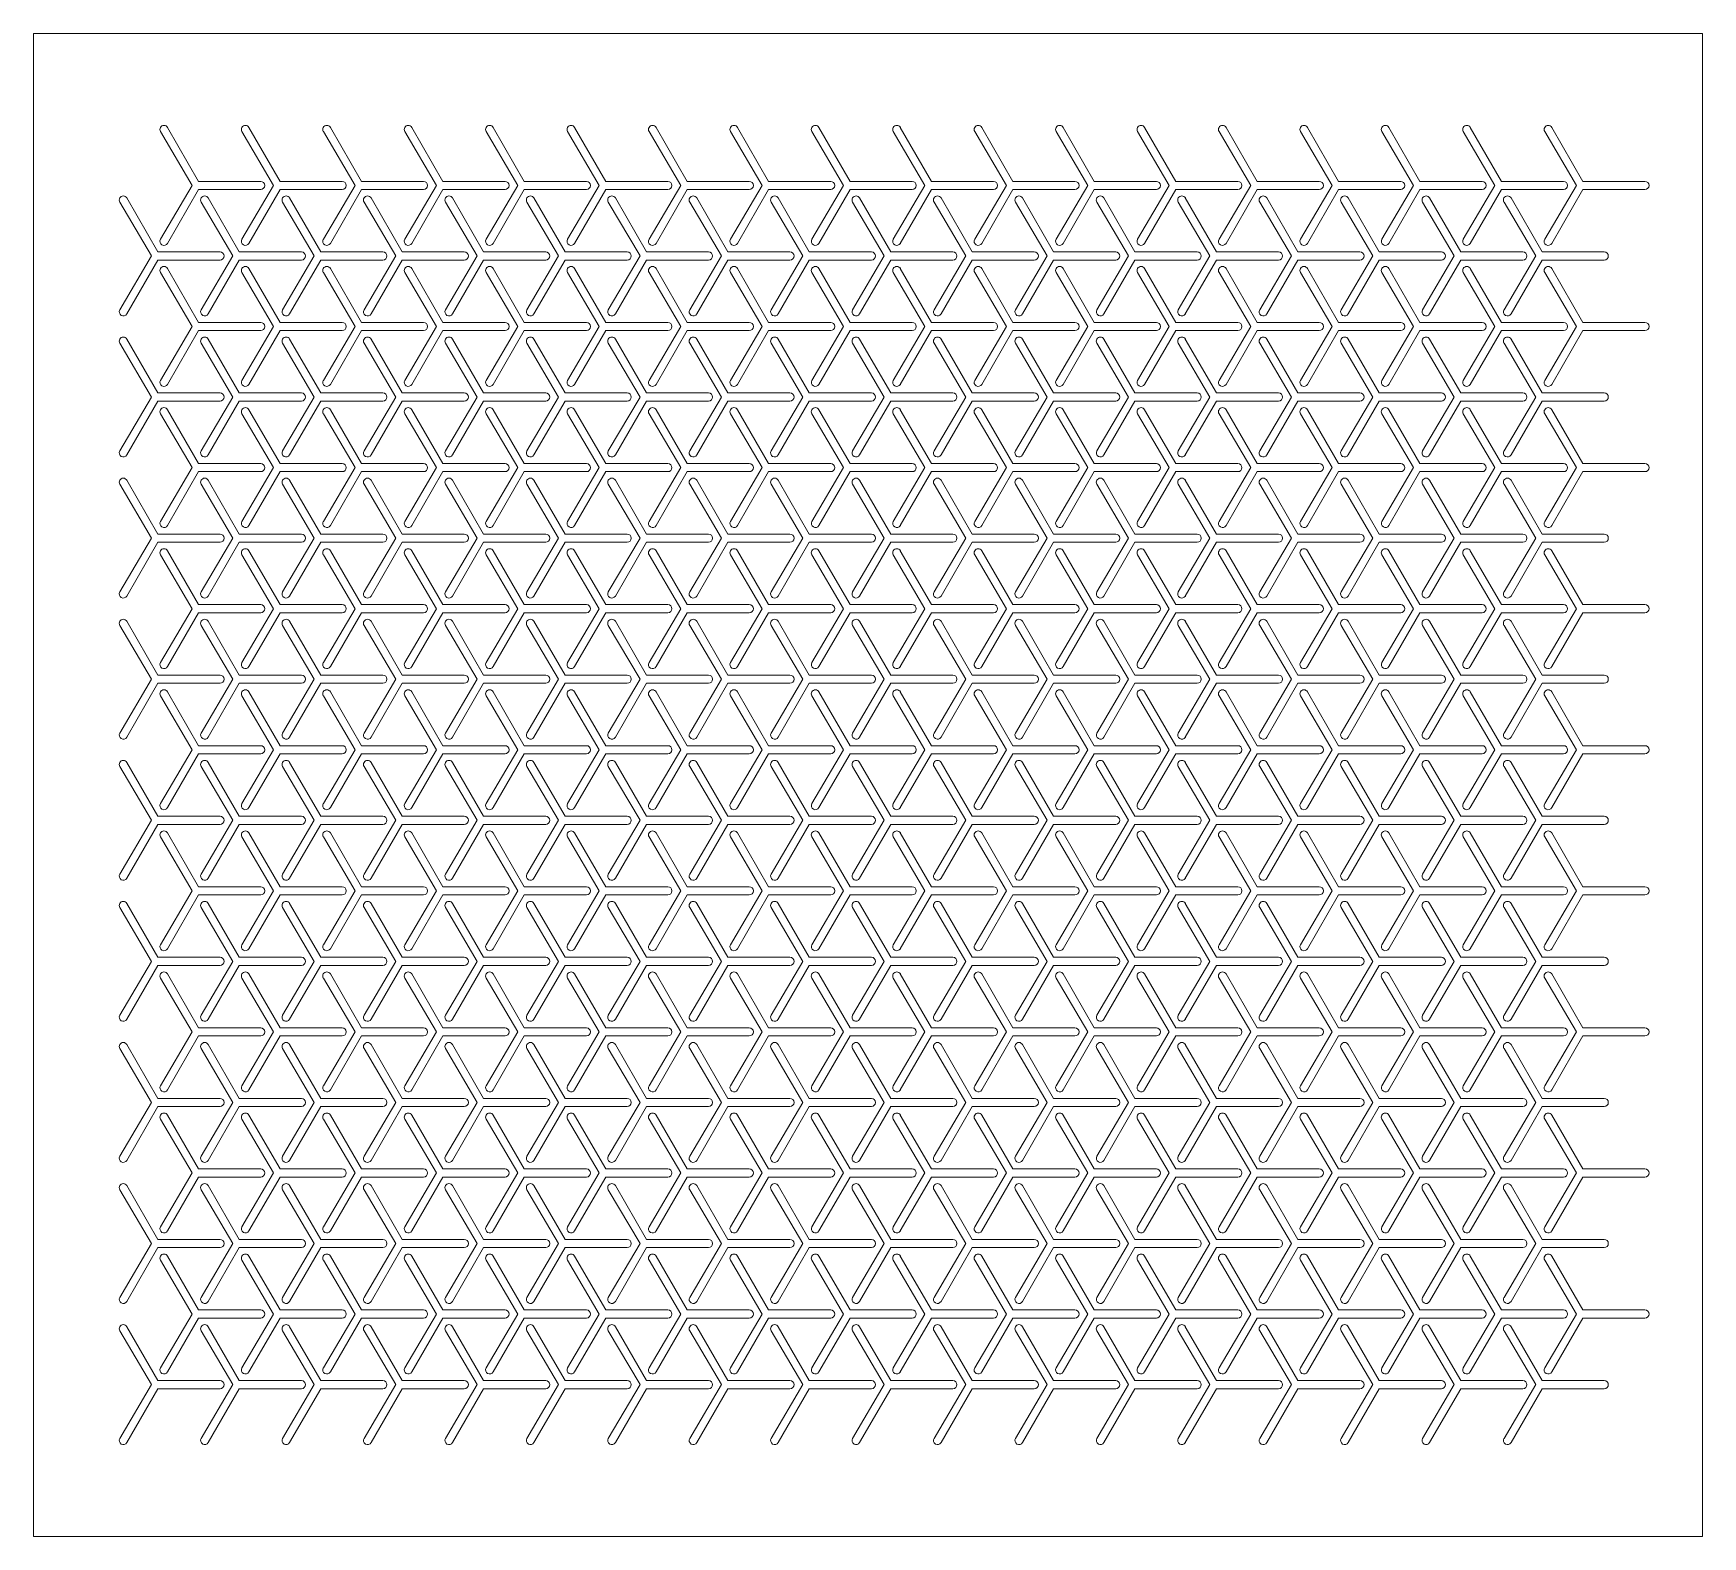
# Model space of a CAD drawing. Header units: metres. Extents: x 0 to 205, y 0 to 185.
import ezdxf

# ---------------------------------------------------------------- set-up
doc = ezdxf.new("R2010")
doc.units = ezdxf.units.M
doc.layers.add('TOP', color=1, linetype='Continuous', lineweight=0)

msp = doc.modelspace()

# ---------------------------------------------------------------- linework, layer by layer
at = {"layer": 'TOP'}
for p, q in [((0, 0), (0, 184.54)), ((0, 184.54), (205, 184.54)), ((205, 184.54), (205, 0)), ((15.61, 172.5), (19.5, 165.88)), ((20.29, 166.38), (16.47, 173)), ((25.61, 172.5), (29.5, 165.88)), ((30.29, 166.38), (26.47, 173)), ((35.61, 172.5), (39.5, 165.88)), ((40.29, 166.38), (36.47, 173)), ((45.61, 172.5), (49.5, 165.88)), ((50.29, 166.38), (46.47, 173)), ((55.61, 172.5), (59.5, 165.88)), ((60.29, 166.38), (56.47, 173)), ((65.61, 172.5), (69.5, 165.88)), ((70.29, 166.38), (66.47, 173)), ((75.61, 172.5), (79.5, 165.88)), ((80.29, 166.38), (76.47, 173)), ((85.61, 172.5), (89.5, 165.88)), ((90.29, 166.38), (86.47, 173)), ((95.61, 172.5), (99.5, 165.88)), ((100.29, 166.38), (96.47, 173)), ((105.61, 172.5), (109.5, 165.88)), ((110.29, 166.38), (106.47, 173)), ((115.61, 172.5), (119.5, 165.88)), ((120.29, 166.38), (116.47, 173)), ((125.61, 172.5), (129.5, 165.88)), ((130.29, 166.38), (126.47, 173)), ((135.61, 172.5), (139.5, 165.88)), ((140.29, 166.38), (136.47, 173)), ((145.61, 172.5), (149.5, 165.88)), ((150.29, 166.38), (146.47, 173)), ((155.61, 172.5), (159.5, 165.88)), ((160.29, 166.38), (156.47, 173)), ((165.61, 172.5), (169.5, 165.88)), ((170.29, 166.38), (166.47, 173)), ((175.61, 172.5), (179.5, 165.88)), ((180.29, 166.38), (176.47, 173)), ((185.61, 172.5), (189.5, 165.88)), ((190.29, 166.38), (186.47, 173)), ((27.92, 166.38), (20.29, 166.38)), ((37.92, 166.38), (30.29, 166.38)), ((47.92, 166.38), (40.29, 166.38)), ((57.92, 166.38), (50.29, 166.38)), ((67.92, 166.38), (60.29, 166.38)), ((77.92, 166.38), (70.29, 166.38)), ((87.92, 166.38), (80.29, 166.38)), ((97.92, 166.38), (90.29, 166.38)), ((107.92, 166.38), (100.29, 166.38)), ((117.92, 166.38), (110.29, 166.38)), ((127.92, 166.38), (120.29, 166.38)), ((137.92, 166.38), (130.29, 166.38)), ((147.92, 166.38), (140.29, 166.38)), ((157.92, 166.38), (150.29, 166.38)), ((167.92, 166.38), (160.29, 166.38)), ((177.92, 166.38), (170.29, 166.38)), ((187.92, 166.38), (180.29, 166.38)), ((197.92, 166.38), (190.29, 166.38)), ((15.29, 157.72), (11.47, 164.34)), ((19.5, 165.88), (15.61, 159.27)), ((16.47, 158.77), (20.29, 165.38)), ((20.29, 165.38), (27.92, 165.38)), ((25.29, 157.72), (21.47, 164.34)), ((29.5, 165.88), (25.61, 159.27)), ((26.47, 158.77), (30.29, 165.38)), ((30.29, 165.38), (37.92, 165.38)), ((35.29, 157.72), (31.47, 164.34)), ((39.5, 165.88), (35.61, 159.27)), ((36.47, 158.77), (40.29, 165.38)), ((40.29, 165.38), (47.92, 165.38)), ((45.29, 157.72), (41.47, 164.34)), ((49.5, 165.88), (45.61, 159.27)), ((46.47, 158.77), (50.29, 165.38)), ((50.29, 165.38), (57.92, 165.38)), ((55.29, 157.72), (51.47, 164.34)), ((59.5, 165.88), (55.61, 159.27)), ((56.47, 158.77), (60.29, 165.38)), ((60.29, 165.38), (67.92, 165.38)), ((65.29, 157.72), (61.47, 164.34)), ((69.5, 165.88), (65.61, 159.27)), ((66.47, 158.77), (70.29, 165.38)), ((70.29, 165.38), (77.92, 165.38)), ((75.29, 157.72), (71.47, 164.34)), ((79.5, 165.88), (75.61, 159.27)), ((76.47, 158.77), (80.29, 165.38)), ((80.29, 165.38), (87.92, 165.38)), ((85.29, 157.72), (81.47, 164.34)), ((89.5, 165.88), (85.61, 159.27)), ((86.47, 158.77), (90.29, 165.38)), ((90.29, 165.38), (97.92, 165.38)), ((95.29, 157.72), (91.47, 164.34)), ((99.5, 165.88), (95.61, 159.27)), ((96.47, 158.77), (100.29, 165.38)), ((100.29, 165.38), (107.92, 165.38)), ((105.29, 157.72), (101.47, 164.34)), ((109.5, 165.88), (105.61, 159.27)), ((106.47, 158.77), (110.29, 165.38)), ((110.29, 165.38), (117.92, 165.38)), ((115.29, 157.72), (111.47, 164.34)), ((119.5, 165.88), (115.61, 159.27)), ((116.47, 158.77), (120.29, 165.38)), ((120.29, 165.38), (127.92, 165.38)), ((125.29, 157.72), (121.47, 164.34)), ((129.5, 165.88), (125.61, 159.27)), ((126.47, 158.77), (130.29, 165.38)), ((130.29, 165.38), (137.92, 165.38)), ((135.29, 157.72), (131.47, 164.34)), ((139.5, 165.88), (135.61, 159.27)), ((136.47, 158.77), (140.29, 165.38)), ((140.29, 165.38), (147.92, 165.38)), ((145.29, 157.72), (141.47, 164.34)), ((149.5, 165.88), (145.61, 159.27)), ((146.47, 158.77), (150.29, 165.38)), ((150.29, 165.38), (157.92, 165.38)), ((155.29, 157.72), (151.47, 164.34)), ((159.5, 165.88), (155.61, 159.27)), ((156.47, 158.77), (160.29, 165.38)), ((160.29, 165.38), (167.92, 165.38)), ((165.29, 157.72), (161.47, 164.34)), ((169.5, 165.88), (165.61, 159.27)), ((166.47, 158.77), (170.29, 165.38)), ((170.29, 165.38), (177.92, 165.38)), ((175.29, 157.72), (171.47, 164.34)), ((179.5, 165.88), (175.61, 159.27)), ((176.47, 158.77), (180.29, 165.38)), ((180.29, 165.38), (187.92, 165.38)), ((185.29, 157.72), (181.47, 164.34)), ((189.5, 165.88), (185.61, 159.27)), ((186.47, 158.77), (190.29, 165.38)), ((190.29, 165.38), (197.92, 165.38)), ((10.61, 163.84), (14.5, 157.22)), ((20.61, 163.84), (24.5, 157.22)), ((30.61, 163.84), (34.5, 157.22)), ((40.61, 163.84), (44.5, 157.22)), ((50.61, 163.84), (54.5, 157.22)), ((60.61, 163.84), (64.5, 157.22)), ((70.61, 163.84), (74.5, 157.22)), ((80.61, 163.84), (84.5, 157.22)), ((90.61, 163.84), (94.5, 157.22)), ((100.61, 163.84), (104.5, 157.22)), ((110.61, 163.84), (114.5, 157.22)), ((120.61, 163.84), (124.5, 157.22)), ((130.61, 163.84), (134.5, 157.22)), ((140.61, 163.84), (144.5, 157.22)), ((150.61, 163.84), (154.5, 157.22)), ((160.61, 163.84), (164.5, 157.22)), ((170.61, 163.84), (174.5, 157.22)), ((180.61, 163.84), (184.5, 157.22)), ((14.5, 157.22), (10.61, 150.61)), ((11.47, 150.11), (15.29, 156.72)), ((22.92, 157.72), (15.29, 157.72)), ((15.29, 156.72), (22.92, 156.72)), ((24.5, 157.22), (20.61, 150.61)), ((21.47, 150.11), (25.29, 156.72)), ((32.92, 157.72), (25.29, 157.72)), ((25.29, 156.72), (32.92, 156.72)), ((34.5, 157.22), (30.61, 150.61)), ((31.47, 150.11), (35.29, 156.72)), ((42.92, 157.72), (35.29, 157.72)), ((35.29, 156.72), (42.92, 156.72)), ((44.5, 157.22), (40.61, 150.61)), ((41.47, 150.11), (45.29, 156.72)), ((52.92, 157.72), (45.29, 157.72)), ((45.29, 156.72), (52.92, 156.72)), ((54.5, 157.22), (50.61, 150.61)), ((51.47, 150.11), (55.29, 156.72)), ((62.92, 157.72), (55.29, 157.72)), ((55.29, 156.72), (62.92, 156.72)), ((64.5, 157.22), (60.61, 150.61)), ((61.47, 150.11), (65.29, 156.72)), ((72.92, 157.72), (65.29, 157.72)), ((65.29, 156.72), (72.92, 156.72)), ((74.5, 157.22), (70.61, 150.61)), ((71.47, 150.11), (75.29, 156.72)), ((82.92, 157.72), (75.29, 157.72)), ((75.29, 156.72), (82.92, 156.72)), ((84.5, 157.22), (80.61, 150.61)), ((81.47, 150.11), (85.29, 156.72)), ((92.92, 157.72), (85.29, 157.72)), ((85.29, 156.72), (92.92, 156.72)), ((94.5, 157.22), (90.61, 150.61)), ((91.47, 150.11), (95.29, 156.72)), ((102.92, 157.72), (95.29, 157.72)), ((95.29, 156.72), (102.92, 156.72)), ((104.5, 157.22), (100.61, 150.61)), ((101.47, 150.11), (105.29, 156.72)), ((112.92, 157.72), (105.29, 157.72)), ((105.29, 156.72), (112.92, 156.72)), ((114.5, 157.22), (110.61, 150.61)), ((111.47, 150.11), (115.29, 156.72)), ((122.92, 157.72), (115.29, 157.72)), ((115.29, 156.72), (122.92, 156.72)), ((124.5, 157.22), (120.61, 150.61)), ((121.47, 150.11), (125.29, 156.72)), ((132.92, 157.72), (125.29, 157.72)), ((125.29, 156.72), (132.92, 156.72)), ((134.5, 157.22), (130.61, 150.61)), ((131.47, 150.11), (135.29, 156.72)), ((142.92, 157.72), (135.29, 157.72)), ((135.29, 156.72), (142.92, 156.72)), ((144.5, 157.22), (140.61, 150.61)), ((141.47, 150.11), (145.29, 156.72)), ((152.92, 157.72), (145.29, 157.72)), ((145.29, 156.72), (152.92, 156.72)), ((154.5, 157.22), (150.61, 150.61)), ((151.47, 150.11), (155.29, 156.72)), ((162.92, 157.72), (155.29, 157.72)), ((155.29, 156.72), (162.92, 156.72)), ((164.5, 157.22), (160.61, 150.61)), ((161.47, 150.11), (165.29, 156.72)), ((172.92, 157.72), (165.29, 157.72)), ((165.29, 156.72), (172.92, 156.72)), ((174.5, 157.22), (170.61, 150.61)), ((171.47, 150.11), (175.29, 156.72)), ((182.92, 157.72), (175.29, 157.72)), ((175.29, 156.72), (182.92, 156.72)), ((184.5, 157.22), (180.61, 150.61)), ((181.47, 150.11), (185.29, 156.72)), ((192.92, 157.72), (185.29, 157.72)), ((185.29, 156.72), (192.92, 156.72)), ((15.61, 155.18), (19.5, 148.56)), ((20.29, 149.06), (16.47, 155.68)), ((25.61, 155.18), (29.5, 148.56)), ((30.29, 149.06), (26.47, 155.68)), ((35.61, 155.18), (39.5, 148.56)), ((40.29, 149.06), (36.47, 155.68)), ((45.61, 155.18), (49.5, 148.56)), ((50.29, 149.06), (46.47, 155.68)), ((55.61, 155.18), (59.5, 148.56)), ((60.29, 149.06), (56.47, 155.68)), ((65.61, 155.18), (69.5, 148.56)), ((70.29, 149.06), (66.47, 155.68)), ((75.61, 155.18), (79.5, 148.56)), ((80.29, 149.06), (76.47, 155.68)), ((85.61, 155.18), (89.5, 148.56)), ((90.29, 149.06), (86.47, 155.68)), ((95.61, 155.18), (99.5, 148.56)), ((100.29, 149.06), (96.47, 155.68)), ((105.61, 155.18), (109.5, 148.56)), ((110.29, 149.06), (106.47, 155.68)), ((115.61, 155.18), (119.5, 148.56)), ((120.29, 149.06), (116.47, 155.68)), ((125.61, 155.18), (129.5, 148.56)), ((130.29, 149.06), (126.47, 155.68)), ((135.61, 155.18), (139.5, 148.56)), ((140.29, 149.06), (136.47, 155.68)), ((145.61, 155.18), (149.5, 148.56)), ((150.29, 149.06), (146.47, 155.68)), ((155.61, 155.18), (159.5, 148.56)), ((160.29, 149.06), (156.47, 155.68)), ((165.61, 155.18), (169.5, 148.56)), ((170.29, 149.06), (166.47, 155.68)), ((175.61, 155.18), (179.5, 148.56)), ((180.29, 149.06), (176.47, 155.68)), ((185.61, 155.18), (189.5, 148.56)), ((190.29, 149.06), (186.47, 155.68)), ((19.5, 148.56), (15.61, 141.95)), ((16.47, 141.45), (20.29, 148.06)), ((27.92, 149.06), (20.29, 149.06)), ((20.29, 148.06), (27.92, 148.06)), ((29.5, 148.56), (25.61, 141.95)), ((26.47, 141.45), (30.29, 148.06)), ((37.92, 149.06), (30.29, 149.06)), ((30.29, 148.06), (37.92, 148.06)), ((39.5, 148.56), (35.61, 141.95)), ((36.47, 141.45), (40.29, 148.06)), ((47.92, 149.06), (40.29, 149.06)), ((40.29, 148.06), (47.92, 148.06)), ((49.5, 148.56), (45.61, 141.95)), ((46.47, 141.45), (50.29, 148.06)), ((57.92, 149.06), (50.29, 149.06)), ((50.29, 148.06), (57.92, 148.06)), ((59.5, 148.56), (55.61, 141.95)), ((56.47, 141.45), (60.29, 148.06)), ((67.92, 149.06), (60.29, 149.06)), ((60.29, 148.06), (67.92, 148.06)), ((69.5, 148.56), (65.61, 141.95)), ((66.47, 141.45), (70.29, 148.06)), ((77.92, 149.06), (70.29, 149.06)), ((70.29, 148.06), (77.92, 148.06)), ((79.5, 148.56), (75.61, 141.95)), ((76.47, 141.45), (80.29, 148.06)), ((87.92, 149.06), (80.29, 149.06)), ((80.29, 148.06), (87.92, 148.06)), ((89.5, 148.56), (85.61, 141.95)), ((86.47, 141.45), (90.29, 148.06)), ((97.92, 149.06), (90.29, 149.06)), ((90.29, 148.06), (97.92, 148.06)), ((99.5, 148.56), (95.61, 141.95)), ((96.47, 141.45), (100.29, 148.06)), ((107.92, 149.06), (100.29, 149.06)), ((100.29, 148.06), (107.92, 148.06)), ((109.5, 148.56), (105.61, 141.95)), ((106.47, 141.45), (110.29, 148.06)), ((117.92, 149.06), (110.29, 149.06)), ((110.29, 148.06), (117.92, 148.06)), ((119.5, 148.56), (115.61, 141.95)), ((116.47, 141.45), (120.29, 148.06)), ((127.92, 149.06), (120.29, 149.06)), ((120.29, 148.06), (127.92, 148.06)), ((129.5, 148.56), (125.61, 141.95)), ((126.47, 141.45), (130.29, 148.06)), ((137.92, 149.06), (130.29, 149.06)), ((130.29, 148.06), (137.92, 148.06)), ((139.5, 148.56), (135.61, 141.95)), ((136.47, 141.45), (140.29, 148.06)), ((147.92, 149.06), (140.29, 149.06)), ((140.29, 148.06), (147.92, 148.06)), ((149.5, 148.56), (145.61, 141.95)), ((146.47, 141.45), (150.29, 148.06)), ((157.92, 149.06), (150.29, 149.06)), ((150.29, 148.06), (157.92, 148.06)), ((159.5, 148.56), (155.61, 141.95)), ((156.47, 141.45), (160.29, 148.06)), ((167.92, 149.06), (160.29, 149.06)), ((160.29, 148.06), (167.92, 148.06)), ((169.5, 148.56), (165.61, 141.95)), ((166.47, 141.45), (170.29, 148.06)), ((177.92, 149.06), (170.29, 149.06)), ((170.29, 148.06), (177.92, 148.06)), ((179.5, 148.56), (175.61, 141.95)), ((176.47, 141.45), (180.29, 148.06)), ((187.92, 149.06), (180.29, 149.06)), ((180.29, 148.06), (187.92, 148.06)), ((189.5, 148.56), (185.61, 141.95)), ((186.47, 141.45), (190.29, 148.06)), ((197.92, 149.06), (190.29, 149.06)), ((190.29, 148.06), (197.92, 148.06)), ((10.61, 146.52), (14.5, 139.9)), ((15.29, 140.4), (11.47, 147.02)), ((20.61, 146.52), (24.5, 139.9)), ((25.29, 140.4), (21.47, 147.02)), ((30.61, 146.52), (34.5, 139.9)), ((35.29, 140.4), (31.47, 147.02)), ((40.61, 146.52), (44.5, 139.9)), ((45.29, 140.4), (41.47, 147.02)), ((50.61, 146.52), (54.5, 139.9)), ((55.29, 140.4), (51.47, 147.02)), ((60.61, 146.52), (64.5, 139.9)), ((65.29, 140.4), (61.47, 147.02)), ((70.61, 146.52), (74.5, 139.9)), ((75.29, 140.4), (71.47, 147.02)), ((80.61, 146.52), (84.5, 139.9)), ((85.29, 140.4), (81.47, 147.02)), ((90.61, 146.52), (94.5, 139.9)), ((95.29, 140.4), (91.47, 147.02)), ((100.61, 146.52), (104.5, 139.9)), ((105.29, 140.4), (101.47, 147.02)), ((110.61, 146.52), (114.5, 139.9)), ((115.29, 140.4), (111.47, 147.02)), ((120.61, 146.52), (124.5, 139.9)), ((125.29, 140.4), (121.47, 147.02)), ((130.61, 146.52), (134.5, 139.9)), ((135.29, 140.4), (131.47, 147.02)), ((140.61, 146.52), (144.5, 139.9)), ((145.29, 140.4), (141.47, 147.02)), ((150.61, 146.52), (154.5, 139.9)), ((155.29, 140.4), (151.47, 147.02)), ((160.61, 146.52), (164.5, 139.9)), ((165.29, 140.4), (161.47, 147.02)), ((170.61, 146.52), (174.5, 139.9)), ((175.29, 140.4), (171.47, 147.02)), ((180.61, 146.52), (184.5, 139.9)), ((185.29, 140.4), (181.47, 147.02)), ((14.5, 139.9), (10.61, 133.29)), ((11.47, 132.79), (15.29, 139.4)), ((22.92, 140.4), (15.29, 140.4)), ((15.29, 139.4), (22.92, 139.4)), ((24.5, 139.9), (20.61, 133.29)), ((21.47, 132.79), (25.29, 139.4)), ((32.92, 140.4), (25.29, 140.4)), ((25.29, 139.4), (32.92, 139.4)), ((34.5, 139.9), (30.61, 133.29)), ((31.47, 132.79), (35.29, 139.4)), ((42.92, 140.4), (35.29, 140.4)), ((35.29, 139.4), (42.92, 139.4)), ((44.5, 139.9), (40.61, 133.29)), ((41.47, 132.79), (45.29, 139.4)), ((52.92, 140.4), (45.29, 140.4)), ((45.29, 139.4), (52.92, 139.4)), ((54.5, 139.9), (50.61, 133.29)), ((51.47, 132.79), (55.29, 139.4)), ((62.92, 140.4), (55.29, 140.4)), ((55.29, 139.4), (62.92, 139.4)), ((64.5, 139.9), (60.61, 133.29)), ((61.47, 132.79), (65.29, 139.4)), ((72.92, 140.4), (65.29, 140.4)), ((65.29, 139.4), (72.92, 139.4)), ((74.5, 139.9), (70.61, 133.29)), ((71.47, 132.79), (75.29, 139.4)), ((82.92, 140.4), (75.29, 140.4)), ((75.29, 139.4), (82.92, 139.4)), ((84.5, 139.9), (80.61, 133.29)), ((81.47, 132.79), (85.29, 139.4)), ((92.92, 140.4), (85.29, 140.4)), ((85.29, 139.4), (92.92, 139.4)), ((94.5, 139.9), (90.61, 133.29)), ((91.47, 132.79), (95.29, 139.4)), ((102.92, 140.4), (95.29, 140.4)), ((95.29, 139.4), (102.92, 139.4)), ((104.5, 139.9), (100.61, 133.29)), ((101.47, 132.79), (105.29, 139.4)), ((112.92, 140.4), (105.29, 140.4)), ((105.29, 139.4), (112.92, 139.4)), ((114.5, 139.9), (110.61, 133.29)), ((111.47, 132.79), (115.29, 139.4)), ((122.92, 140.4), (115.29, 140.4)), ((115.29, 139.4), (122.92, 139.4)), ((124.5, 139.9), (120.61, 133.29)), ((121.47, 132.79), (125.29, 139.4)), ((132.92, 140.4), (125.29, 140.4)), ((125.29, 139.4), (132.92, 139.4)), ((134.5, 139.9), (130.61, 133.29)), ((131.47, 132.79), (135.29, 139.4)), ((142.92, 140.4), (135.29, 140.4)), ((135.29, 139.4), (142.92, 139.4)), ((144.5, 139.9), (140.61, 133.29)), ((141.47, 132.79), (145.29, 139.4)), ((152.92, 140.4), (145.29, 140.4)), ((145.29, 139.4), (152.92, 139.4)), ((154.5, 139.9), (150.61, 133.29)), ((151.47, 132.79), (155.29, 139.4)), ((162.92, 140.4), (155.29, 140.4)), ((155.29, 139.4), (162.92, 139.4)), ((164.5, 139.9), (160.61, 133.29)), ((161.47, 132.79), (165.29, 139.4)), ((172.92, 140.4), (165.29, 140.4)), ((165.29, 139.4), (172.92, 139.4)), ((174.5, 139.9), (170.61, 133.29)), ((171.47, 132.79), (175.29, 139.4)), ((182.92, 140.4), (175.29, 140.4)), ((175.29, 139.4), (182.92, 139.4)), ((184.5, 139.9), (180.61, 133.29)), ((181.47, 132.79), (185.29, 139.4)), ((192.92, 140.4), (185.29, 140.4)), ((185.29, 139.4), (192.92, 139.4)), ((15.61, 137.85), (19.5, 131.24)), ((20.29, 131.74), (16.47, 138.35)), ((25.61, 137.85), (29.5, 131.24)), ((30.29, 131.74), (26.47, 138.35)), ((35.61, 137.85), (39.5, 131.24)), ((40.29, 131.74), (36.47, 138.35)), ((45.61, 137.85), (49.5, 131.24)), ((50.29, 131.74), (46.47, 138.35)), ((55.61, 137.85), (59.5, 131.24)), ((60.29, 131.74), (56.47, 138.35)), ((65.61, 137.85), (69.5, 131.24)), ((70.29, 131.74), (66.47, 138.35)), ((75.61, 137.85), (79.5, 131.24)), ((80.29, 131.74), (76.47, 138.35)), ((85.61, 137.85), (89.5, 131.24)), ((90.29, 131.74), (86.47, 138.35)), ((95.61, 137.85), (99.5, 131.24)), ((100.29, 131.74), (96.47, 138.35)), ((105.61, 137.85), (109.5, 131.24)), ((110.29, 131.74), (106.47, 138.35)), ((115.61, 137.85), (119.5, 131.24)), ((120.29, 131.74), (116.47, 138.35)), ((125.61, 137.85), (129.5, 131.24)), ((130.29, 131.74), (126.47, 138.35)), ((135.61, 137.85), (139.5, 131.24)), ((140.29, 131.74), (136.47, 138.35)), ((145.61, 137.85), (149.5, 131.24)), ((150.29, 131.74), (146.47, 138.35)), ((155.61, 137.85), (159.5, 131.24)), ((160.29, 131.74), (156.47, 138.35)), ((165.61, 137.85), (169.5, 131.24)), ((170.29, 131.74), (166.47, 138.35)), ((175.61, 137.85), (179.5, 131.24)), ((180.29, 131.74), (176.47, 138.35)), ((185.61, 137.85), (189.5, 131.24)), ((190.29, 131.74), (186.47, 138.35)), ((19.5, 131.24), (15.61, 124.63)), ((27.92, 131.74), (20.29, 131.74)), ((29.5, 131.24), (25.61, 124.63)), ((37.92, 131.74), (30.29, 131.74)), ((39.5, 131.24), (35.61, 124.63)), ((47.92, 131.74), (40.29, 131.74)), ((49.5, 131.24), (45.61, 124.63)), ((57.92, 131.74), (50.29, 131.74)), ((59.5, 131.24), (55.61, 124.63)), ((67.92, 131.74), (60.29, 131.74)), ((69.5, 131.24), (65.61, 124.63)), ((77.92, 131.74), (70.29, 131.74)), ((79.5, 131.24), (75.61, 124.63)), ((87.92, 131.74), (80.29, 131.74)), ((89.5, 131.24), (85.61, 124.63)), ((97.92, 131.74), (90.29, 131.74)), ((99.5, 131.24), (95.61, 124.63)), ((107.92, 131.74), (100.29, 131.74)), ((109.5, 131.24), (105.61, 124.63)), ((117.92, 131.74), (110.29, 131.74)), ((119.5, 131.24), (115.61, 124.63)), ((127.92, 131.74), (120.29, 131.74)), ((129.5, 131.24), (125.61, 124.63)), ((137.92, 131.74), (130.29, 131.74)), ((139.5, 131.24), (135.61, 124.63)), ((147.92, 131.74), (140.29, 131.74)), ((149.5, 131.24), (145.61, 124.63)), ((157.92, 131.74), (150.29, 131.74)), ((159.5, 131.24), (155.61, 124.63)), ((167.92, 131.74), (160.29, 131.74)), ((169.5, 131.24), (165.61, 124.63)), ((177.92, 131.74), (170.29, 131.74)), ((179.5, 131.24), (175.61, 124.63)), ((187.92, 131.74), (180.29, 131.74)), ((189.5, 131.24), (185.61, 124.63)), ((197.92, 131.74), (190.29, 131.74)), ((10.61, 129.19), (14.5, 122.58)), ((15.29, 123.08), (11.47, 129.69)), ((16.47, 124.13), (20.29, 130.74)), ((20.29, 130.74), (27.92, 130.74)), ((20.61, 129.19), (24.5, 122.58)), ((25.29, 123.08), (21.47, 129.69)), ((26.47, 124.13), (30.29, 130.74)), ((30.29, 130.74), (37.92, 130.74)), ((30.61, 129.19), (34.5, 122.58)), ((35.29, 123.08), (31.47, 129.69)), ((36.47, 124.13), (40.29, 130.74)), ((40.29, 130.74), (47.92, 130.74)), ((40.61, 129.19), (44.5, 122.58)), ((45.29, 123.08), (41.47, 129.69)), ((46.47, 124.13), (50.29, 130.74)), ((50.29, 130.74), (57.92, 130.74)), ((50.61, 129.19), (54.5, 122.58)), ((55.29, 123.08), (51.47, 129.69)), ((56.47, 124.13), (60.29, 130.74)), ((60.29, 130.74), (67.92, 130.74)), ((60.61, 129.19), (64.5, 122.58)), ((65.29, 123.08), (61.47, 129.69)), ((66.47, 124.13), (70.29, 130.74)), ((70.29, 130.74), (77.92, 130.74)), ((70.61, 129.19), (74.5, 122.58)), ((75.29, 123.08), (71.47, 129.69)), ((76.47, 124.13), (80.29, 130.74)), ((80.29, 130.74), (87.92, 130.74)), ((80.61, 129.19), (84.5, 122.58)), ((85.29, 123.08), (81.47, 129.69)), ((86.47, 124.13), (90.29, 130.74)), ((90.29, 130.74), (97.92, 130.74)), ((90.61, 129.19), (94.5, 122.58)), ((95.29, 123.08), (91.47, 129.69)), ((96.47, 124.13), (100.29, 130.74)), ((100.29, 130.74), (107.92, 130.74)), ((100.61, 129.19), (104.5, 122.58)), ((105.29, 123.08), (101.47, 129.69)), ((106.47, 124.13), (110.29, 130.74)), ((110.29, 130.74), (117.92, 130.74)), ((110.61, 129.19), (114.5, 122.58)), ((115.29, 123.08), (111.47, 129.69)), ((116.47, 124.13), (120.29, 130.74)), ((120.29, 130.74), (127.92, 130.74)), ((120.61, 129.19), (124.5, 122.58)), ((125.29, 123.08), (121.47, 129.69)), ((126.47, 124.13), (130.29, 130.74)), ((130.29, 130.74), (137.92, 130.74)), ((130.61, 129.19), (134.5, 122.58)), ((135.29, 123.08), (131.47, 129.69)), ((136.47, 124.13), (140.29, 130.74)), ((140.29, 130.74), (147.92, 130.74)), ((140.61, 129.19), (144.5, 122.58)), ((145.29, 123.08), (141.47, 129.69)), ((146.47, 124.13), (150.29, 130.74)), ((150.29, 130.74), (157.92, 130.74)), ((150.61, 129.19), (154.5, 122.58)), ((155.29, 123.08), (151.47, 129.69)), ((156.47, 124.13), (160.29, 130.74)), ((160.29, 130.74), (167.92, 130.74)), ((160.61, 129.19), (164.5, 122.58)), ((165.29, 123.08), (161.47, 129.69)), ((166.47, 124.13), (170.29, 130.74)), ((170.29, 130.74), (177.92, 130.74)), ((170.61, 129.19), (174.5, 122.58)), ((175.29, 123.08), (171.47, 129.69)), ((176.47, 124.13), (180.29, 130.74)), ((180.29, 130.74), (187.92, 130.74)), ((180.61, 129.19), (184.5, 122.58)), ((185.29, 123.08), (181.47, 129.69)), ((186.47, 124.13), (190.29, 130.74)), ((190.29, 130.74), (197.92, 130.74)), ((22.92, 123.08), (15.29, 123.08)), ((32.92, 123.08), (25.29, 123.08)), ((42.92, 123.08), (35.29, 123.08)), ((52.92, 123.08), (45.29, 123.08)), ((62.92, 123.08), (55.29, 123.08)), ((72.92, 123.08), (65.29, 123.08)), ((82.92, 123.08), (75.29, 123.08)), ((92.92, 123.08), (85.29, 123.08)), ((102.92, 123.08), (95.29, 123.08)), ((112.92, 123.08), (105.29, 123.08)), ((122.92, 123.08), (115.29, 123.08)), ((132.92, 123.08), (125.29, 123.08)), ((142.92, 123.08), (135.29, 123.08)), ((152.92, 123.08), (145.29, 123.08)), ((162.92, 123.08), (155.29, 123.08)), ((172.92, 123.08), (165.29, 123.08)), ((182.92, 123.08), (175.29, 123.08)), ((192.92, 123.08), (185.29, 123.08)), ((14.5, 122.58), (10.61, 115.97)), ((11.47, 115.47), (15.29, 122.08)), ((15.29, 122.08), (22.92, 122.08)), ((20.29, 114.42), (16.47, 121.03)), ((24.5, 122.58), (20.61, 115.97)), ((21.47, 115.47), (25.29, 122.08)), ((25.29, 122.08), (32.92, 122.08)), ((30.29, 114.42), (26.47, 121.03)), ((34.5, 122.58), (30.61, 115.97)), ((31.47, 115.47), (35.29, 122.08)), ((35.29, 122.08), (42.92, 122.08)), ((40.29, 114.42), (36.47, 121.03)), ((44.5, 122.58), (40.61, 115.97)), ((41.47, 115.47), (45.29, 122.08)), ((45.29, 122.08), (52.92, 122.08)), ((50.29, 114.42), (46.47, 121.03)), ((54.5, 122.58), (50.61, 115.97)), ((51.47, 115.47), (55.29, 122.08)), ((55.29, 122.08), (62.92, 122.08)), ((60.29, 114.42), (56.47, 121.03)), ((64.5, 122.58), (60.61, 115.97)), ((61.47, 115.47), (65.29, 122.08)), ((65.29, 122.08), (72.92, 122.08)), ((70.29, 114.42), (66.47, 121.03)), ((74.5, 122.58), (70.61, 115.97)), ((71.47, 115.47), (75.29, 122.08)), ((75.29, 122.08), (82.92, 122.08)), ((80.29, 114.42), (76.47, 121.03)), ((84.5, 122.58), (80.61, 115.97)), ((81.47, 115.47), (85.29, 122.08)), ((85.29, 122.08), (92.92, 122.08)), ((90.29, 114.42), (86.47, 121.03)), ((94.5, 122.58), (90.61, 115.97)), ((91.47, 115.47), (95.29, 122.08)), ((95.29, 122.08), (102.92, 122.08)), ((100.29, 114.42), (96.47, 121.03)), ((104.5, 122.58), (100.61, 115.97)), ((101.47, 115.47), (105.29, 122.08)), ((105.29, 122.08), (112.92, 122.08)), ((110.29, 114.42), (106.47, 121.03)), ((114.5, 122.58), (110.61, 115.97)), ((111.47, 115.47), (115.29, 122.08)), ((115.29, 122.08), (122.92, 122.08)), ((120.29, 114.42), (116.47, 121.03)), ((124.5, 122.58), (120.61, 115.97)), ((121.47, 115.47), (125.29, 122.08)), ((125.29, 122.08), (132.92, 122.08)), ((130.29, 114.42), (126.47, 121.03)), ((134.5, 122.58), (130.61, 115.97)), ((131.47, 115.47), (135.29, 122.08)), ((135.29, 122.08), (142.92, 122.08)), ((140.29, 114.42), (136.47, 121.03)), ((144.5, 122.58), (140.61, 115.97)), ((141.47, 115.47), (145.29, 122.08)), ((145.29, 122.08), (152.92, 122.08)), ((150.29, 114.42), (146.47, 121.03)), ((154.5, 122.58), (150.61, 115.97)), ((151.47, 115.47), (155.29, 122.08)), ((155.29, 122.08), (162.92, 122.08)), ((160.29, 114.42), (156.47, 121.03)), ((164.5, 122.58), (160.61, 115.97)), ((161.47, 115.47), (165.29, 122.08)), ((165.29, 122.08), (172.92, 122.08)), ((170.29, 114.42), (166.47, 121.03)), ((174.5, 122.58), (170.61, 115.97)), ((171.47, 115.47), (175.29, 122.08)), ((175.29, 122.08), (182.92, 122.08)), ((180.29, 114.42), (176.47, 121.03)), ((184.5, 122.58), (180.61, 115.97)), ((181.47, 115.47), (185.29, 122.08)), ((185.29, 122.08), (192.92, 122.08)), ((190.29, 114.42), (186.47, 121.03)), ((15.61, 120.53), (19.5, 113.92)), ((25.61, 120.53), (29.5, 113.92)), ((35.61, 120.53), (39.5, 113.92)), ((45.61, 120.53), (49.5, 113.92)), ((55.61, 120.53), (59.5, 113.92)), ((65.61, 120.53), (69.5, 113.92)), ((75.61, 120.53), (79.5, 113.92)), ((85.61, 120.53), (89.5, 113.92)), ((95.61, 120.53), (99.5, 113.92)), ((105.61, 120.53), (109.5, 113.92)), ((115.61, 120.53), (119.5, 113.92)), ((125.61, 120.53), (129.5, 113.92)), ((135.61, 120.53), (139.5, 113.92)), ((145.61, 120.53), (149.5, 113.92)), ((155.61, 120.53), (159.5, 113.92)), ((165.61, 120.53), (169.5, 113.92)), ((175.61, 120.53), (179.5, 113.92)), ((185.61, 120.53), (189.5, 113.92)), ((19.5, 113.92), (15.61, 107.31)), ((16.47, 106.81), (20.29, 113.42)), ((27.92, 114.42), (20.29, 114.42)), ((20.29, 113.42), (27.92, 113.42)), ((29.5, 113.92), (25.61, 107.31)), ((26.47, 106.81), (30.29, 113.42)), ((37.92, 114.42), (30.29, 114.42)), ((30.29, 113.42), (37.92, 113.42)), ((39.5, 113.92), (35.61, 107.31)), ((36.47, 106.81), (40.29, 113.42)), ((47.92, 114.42), (40.29, 114.42)), ((40.29, 113.42), (47.92, 113.42)), ((49.5, 113.92), (45.61, 107.31)), ((46.47, 106.81), (50.29, 113.42)), ((57.92, 114.42), (50.29, 114.42)), ((50.29, 113.42), (57.92, 113.42)), ((59.5, 113.92), (55.61, 107.31)), ((56.47, 106.81), (60.29, 113.42)), ((67.92, 114.42), (60.29, 114.42)), ((60.29, 113.42), (67.92, 113.42)), ((69.5, 113.92), (65.61, 107.31)), ((66.47, 106.81), (70.29, 113.42)), ((77.92, 114.42), (70.29, 114.42)), ((70.29, 113.42), (77.92, 113.42)), ((79.5, 113.92), (75.61, 107.31)), ((76.47, 106.81), (80.29, 113.42)), ((87.92, 114.42), (80.29, 114.42)), ((80.29, 113.42), (87.92, 113.42)), ((89.5, 113.92), (85.61, 107.31)), ((86.47, 106.81), (90.29, 113.42)), ((97.92, 114.42), (90.29, 114.42)), ((90.29, 113.42), (97.92, 113.42)), ((99.5, 113.92), (95.61, 107.31)), ((96.47, 106.81), (100.29, 113.42)), ((107.92, 114.42), (100.29, 114.42)), ((100.29, 113.42), (107.92, 113.42)), ((109.5, 113.92), (105.61, 107.31)), ((106.47, 106.81), (110.29, 113.42)), ((117.92, 114.42), (110.29, 114.42)), ((110.29, 113.42), (117.92, 113.42)), ((119.5, 113.92), (115.61, 107.31)), ((116.47, 106.81), (120.29, 113.42)), ((127.92, 114.42), (120.29, 114.42)), ((120.29, 113.42), (127.92, 113.42)), ((129.5, 113.92), (125.61, 107.31)), ((126.47, 106.81), (130.29, 113.42)), ((137.92, 114.42), (130.29, 114.42)), ((130.29, 113.42), (137.92, 113.42)), ((139.5, 113.92), (135.61, 107.31)), ((136.47, 106.81), (140.29, 113.42)), ((147.92, 114.42), (140.29, 114.42)), ((140.29, 113.42), (147.92, 113.42)), ((149.5, 113.92), (145.61, 107.31)), ((146.47, 106.81), (150.29, 113.42)), ((157.92, 114.42), (150.29, 114.42)), ((150.29, 113.42), (157.92, 113.42)), ((159.5, 113.92), (155.61, 107.31)), ((156.47, 106.81), (160.29, 113.42)), ((167.92, 114.42), (160.29, 114.42)), ((160.29, 113.42), (167.92, 113.42)), ((169.5, 113.92), (165.61, 107.31)), ((166.47, 106.81), (170.29, 113.42)), ((177.92, 114.42), (170.29, 114.42)), ((170.29, 113.42), (177.92, 113.42)), ((179.5, 113.92), (175.61, 107.31)), ((176.47, 106.81), (180.29, 113.42)), ((187.92, 114.42), (180.29, 114.42)), ((180.29, 113.42), (187.92, 113.42)), ((189.5, 113.92), (185.61, 107.31)), ((186.47, 106.81), (190.29, 113.42)), ((197.92, 114.42), (190.29, 114.42)), ((190.29, 113.42), (197.92, 113.42)), ((10.61, 111.87), (14.5, 105.26)), ((15.29, 105.76), (11.47, 112.37)), ((20.61, 111.87), (24.5, 105.26)), ((25.29, 105.76), (21.47, 112.37)), ((30.61, 111.87), (34.5, 105.26)), ((35.29, 105.76), (31.47, 112.37)), ((40.61, 111.87), (44.5, 105.26)), ((45.29, 105.76), (41.47, 112.37)), ((50.61, 111.87), (54.5, 105.26)), ((55.29, 105.76), (51.47, 112.37)), ((60.61, 111.87), (64.5, 105.26)), ((65.29, 105.76), (61.47, 112.37)), ((70.61, 111.87), (74.5, 105.26)), ((75.29, 105.76), (71.47, 112.37)), ((80.61, 111.87), (84.5, 105.26)), ((85.29, 105.76), (81.47, 112.37)), ((90.61, 111.87), (94.5, 105.26)), ((95.29, 105.76), (91.47, 112.37)), ((100.61, 111.87), (104.5, 105.26)), ((105.29, 105.76), (101.47, 112.37)), ((110.61, 111.87), (114.5, 105.26)), ((115.29, 105.76), (111.47, 112.37)), ((120.61, 111.87), (124.5, 105.26)), ((125.29, 105.76), (121.47, 112.37)), ((130.61, 111.87), (134.5, 105.26)), ((135.29, 105.76), (131.47, 112.37)), ((140.61, 111.87), (144.5, 105.26)), ((145.29, 105.76), (141.47, 112.37)), ((150.61, 111.87), (154.5, 105.26)), ((155.29, 105.76), (151.47, 112.37)), ((160.61, 111.87), (164.5, 105.26)), ((165.29, 105.76), (161.47, 112.37)), ((170.61, 111.87), (174.5, 105.26)), ((175.29, 105.76), (171.47, 112.37)), ((180.61, 111.87), (184.5, 105.26)), ((185.29, 105.76), (181.47, 112.37)), ((14.5, 105.26), (10.61, 98.65)), ((11.47, 98.15), (15.29, 104.76)), ((22.92, 105.76), (15.29, 105.76)), ((15.29, 104.76), (22.92, 104.76)), ((24.5, 105.26), (20.61, 98.65)), ((21.47, 98.15), (25.29, 104.76)), ((32.92, 105.76), (25.29, 105.76)), ((25.29, 104.76), (32.92, 104.76)), ((34.5, 105.26), (30.61, 98.65)), ((31.47, 98.15), (35.29, 104.76)), ((42.92, 105.76), (35.29, 105.76)), ((35.29, 104.76), (42.92, 104.76)), ((44.5, 105.26), (40.61, 98.65)), ((41.47, 98.15), (45.29, 104.76)), ((52.92, 105.76), (45.29, 105.76)), ((45.29, 104.76), (52.92, 104.76)), ((54.5, 105.26), (50.61, 98.65)), ((51.47, 98.15), (55.29, 104.76)), ((62.92, 105.76), (55.29, 105.76)), ((55.29, 104.76), (62.92, 104.76)), ((64.5, 105.26), (60.61, 98.65)), ((61.47, 98.15), (65.29, 104.76)), ((72.92, 105.76), (65.29, 105.76)), ((65.29, 104.76), (72.92, 104.76)), ((74.5, 105.26), (70.61, 98.65)), ((71.47, 98.15), (75.29, 104.76)), ((82.92, 105.76), (75.29, 105.76)), ((75.29, 104.76), (82.92, 104.76)), ((84.5, 105.26), (80.61, 98.65)), ((81.47, 98.15), (85.29, 104.76)), ((92.92, 105.76), (85.29, 105.76)), ((85.29, 104.76), (92.92, 104.76)), ((94.5, 105.26), (90.61, 98.65)), ((91.47, 98.15), (95.29, 104.76)), ((102.92, 105.76), (95.29, 105.76)), ((95.29, 104.76), (102.92, 104.76)), ((104.5, 105.26), (100.61, 98.65)), ((101.47, 98.15), (105.29, 104.76)), ((112.92, 105.76), (105.29, 105.76)), ((105.29, 104.76), (112.92, 104.76)), ((114.5, 105.26), (110.61, 98.65)), ((111.47, 98.15), (115.29, 104.76)), ((122.92, 105.76), (115.29, 105.76)), ((115.29, 104.76), (122.92, 104.76)), ((124.5, 105.26), (120.61, 98.65)), ((121.47, 98.15), (125.29, 104.76)), ((132.92, 105.76), (125.29, 105.76)), ((125.29, 104.76), (132.92, 104.76)), ((134.5, 105.26), (130.61, 98.65)), ((131.47, 98.15), (135.29, 104.76)), ((142.92, 105.76), (135.29, 105.76)), ((135.29, 104.76), (142.92, 104.76)), ((144.5, 105.26), (140.61, 98.65)), ((141.47, 98.15), (145.29, 104.76)), ((152.92, 105.76), (145.29, 105.76)), ((145.29, 104.76), (152.92, 104.76)), ((154.5, 105.26), (150.61, 98.65)), ((151.47, 98.15), (155.29, 104.76)), ((162.92, 105.76), (155.29, 105.76)), ((155.29, 104.76), (162.92, 104.76)), ((164.5, 105.26), (160.61, 98.65)), ((161.47, 98.15), (165.29, 104.76)), ((172.92, 105.76), (165.29, 105.76)), ((165.29, 104.76), (172.92, 104.76)), ((174.5, 105.26), (170.61, 98.65)), ((171.47, 98.15), (175.29, 104.76)), ((182.92, 105.76), (175.29, 105.76)), ((175.29, 104.76), (182.92, 104.76)), ((184.5, 105.26), (180.61, 98.65)), ((181.47, 98.15), (185.29, 104.76)), ((192.92, 105.76), (185.29, 105.76)), ((185.29, 104.76), (192.92, 104.76)), ((15.61, 103.21), (19.5, 96.6)), ((20.29, 97.1), (16.47, 103.71)), ((25.61, 103.21), (29.5, 96.6)), ((30.29, 97.1), (26.47, 103.71)), ((35.61, 103.21), (39.5, 96.6)), ((40.29, 97.1), (36.47, 103.71)), ((45.61, 103.21), (49.5, 96.6)), ((50.29, 97.1), (46.47, 103.71)), ((55.61, 103.21), (59.5, 96.6)), ((60.29, 97.1), (56.47, 103.71)), ((65.61, 103.21), (69.5, 96.6)), ((70.29, 97.1), (66.47, 103.71)), ((75.61, 103.21), (79.5, 96.6)), ((80.29, 97.1), (76.47, 103.71)), ((85.61, 103.21), (89.5, 96.6)), ((90.29, 97.1), (86.47, 103.71)), ((95.61, 103.21), (99.5, 96.6)), ((100.29, 97.1), (96.47, 103.71)), ((105.61, 103.21), (109.5, 96.6)), ((110.29, 97.1), (106.47, 103.71)), ((115.61, 103.21), (119.5, 96.6)), ((120.29, 97.1), (116.47, 103.71)), ((125.61, 103.21), (129.5, 96.6)), ((130.29, 97.1), (126.47, 103.71)), ((135.61, 103.21), (139.5, 96.6)), ((140.29, 97.1), (136.47, 103.71)), ((145.61, 103.21), (149.5, 96.6)), ((150.29, 97.1), (146.47, 103.71)), ((155.61, 103.21), (159.5, 96.6)), ((160.29, 97.1), (156.47, 103.71)), ((165.61, 103.21), (169.5, 96.6)), ((170.29, 97.1), (166.47, 103.71)), ((175.61, 103.21), (179.5, 96.6)), ((180.29, 97.1), (176.47, 103.71)), ((185.61, 103.21), (189.5, 96.6)), ((190.29, 97.1), (186.47, 103.71)), ((19.5, 96.6), (15.61, 89.99)), ((27.92, 97.1), (20.29, 97.1)), ((29.5, 96.6), (25.61, 89.99)), ((37.92, 97.1), (30.29, 97.1)), ((39.5, 96.6), (35.61, 89.99)), ((47.92, 97.1), (40.29, 97.1)), ((49.5, 96.6), (45.61, 89.99)), ((57.92, 97.1), (50.29, 97.1)), ((59.5, 96.6), (55.61, 89.99)), ((67.92, 97.1), (60.29, 97.1)), ((69.5, 96.6), (65.61, 89.99)), ((77.92, 97.1), (70.29, 97.1)), ((79.5, 96.6), (75.61, 89.99)), ((87.92, 97.1), (80.29, 97.1)), ((89.5, 96.6), (85.61, 89.99)), ((97.92, 97.1), (90.29, 97.1)), ((99.5, 96.6), (95.61, 89.99)), ((107.92, 97.1), (100.29, 97.1)), ((109.5, 96.6), (105.61, 89.99)), ((117.92, 97.1), (110.29, 97.1)), ((119.5, 96.6), (115.61, 89.99)), ((127.92, 97.1), (120.29, 97.1)), ((129.5, 96.6), (125.61, 89.99)), ((137.92, 97.1), (130.29, 97.1)), ((139.5, 96.6), (135.61, 89.99)), ((147.92, 97.1), (140.29, 97.1)), ((149.5, 96.6), (145.61, 89.99)), ((157.92, 97.1), (150.29, 97.1)), ((159.5, 96.6), (155.61, 89.99)), ((167.92, 97.1), (160.29, 97.1)), ((169.5, 96.6), (165.61, 89.99)), ((177.92, 97.1), (170.29, 97.1)), ((179.5, 96.6), (175.61, 89.99)), ((187.92, 97.1), (180.29, 97.1)), ((189.5, 96.6), (185.61, 89.99)), ((197.92, 97.1), (190.29, 97.1)), ((10.61, 94.55), (14.5, 87.94)), ((15.29, 88.44), (11.47, 95.05)), ((16.47, 89.49), (20.29, 96.1)), ((20.29, 96.1), (27.92, 96.1)), ((20.61, 94.55), (24.5, 87.94)), ((25.29, 88.44), (21.47, 95.05)), ((26.47, 89.49), (30.29, 96.1)), ((30.29, 96.1), (37.92, 96.1)), ((30.61, 94.55), (34.5, 87.94)), ((35.29, 88.44), (31.47, 95.05)), ((36.47, 89.49), (40.29, 96.1)), ((40.29, 96.1), (47.92, 96.1)), ((40.61, 94.55), (44.5, 87.94)), ((45.29, 88.44), (41.47, 95.05)), ((46.47, 89.49), (50.29, 96.1)), ((50.29, 96.1), (57.92, 96.1)), ((50.61, 94.55), (54.5, 87.94)), ((55.29, 88.44), (51.47, 95.05)), ((56.47, 89.49), (60.29, 96.1)), ((60.29, 96.1), (67.92, 96.1)), ((60.61, 94.55), (64.5, 87.94)), ((65.29, 88.44), (61.47, 95.05)), ((66.47, 89.49), (70.29, 96.1)), ((70.29, 96.1), (77.92, 96.1)), ((70.61, 94.55), (74.5, 87.94)), ((75.29, 88.44), (71.47, 95.05)), ((76.47, 89.49), (80.29, 96.1)), ((80.29, 96.1), (87.92, 96.1)), ((80.61, 94.55), (84.5, 87.94)), ((85.29, 88.44), (81.47, 95.05)), ((86.47, 89.49), (90.29, 96.1)), ((90.29, 96.1), (97.92, 96.1)), ((90.61, 94.55), (94.5, 87.94)), ((95.29, 88.44), (91.47, 95.05)), ((96.47, 89.49), (100.29, 96.1)), ((100.29, 96.1), (107.92, 96.1)), ((100.61, 94.55), (104.5, 87.94)), ((105.29, 88.44), (101.47, 95.05)), ((106.47, 89.49), (110.29, 96.1)), ((110.29, 96.1), (117.92, 96.1)), ((110.61, 94.55), (114.5, 87.94)), ((115.29, 88.44), (111.47, 95.05)), ((116.47, 89.49), (120.29, 96.1)), ((120.29, 96.1), (127.92, 96.1)), ((120.61, 94.55), (124.5, 87.94)), ((125.29, 88.44), (121.47, 95.05)), ((126.47, 89.49), (130.29, 96.1)), ((130.29, 96.1), (137.92, 96.1)), ((130.61, 94.55), (134.5, 87.94)), ((135.29, 88.44), (131.47, 95.05)), ((136.47, 89.49), (140.29, 96.1)), ((140.29, 96.1), (147.92, 96.1)), ((140.61, 94.55), (144.5, 87.94)), ((145.29, 88.44), (141.47, 95.05)), ((146.47, 89.49), (150.29, 96.1)), ((150.29, 96.1), (157.92, 96.1)), ((150.61, 94.55), (154.5, 87.94)), ((155.29, 88.44), (151.47, 95.05)), ((156.47, 89.49), (160.29, 96.1)), ((160.29, 96.1), (167.92, 96.1)), ((160.61, 94.55), (164.5, 87.94)), ((165.29, 88.44), (161.47, 95.05)), ((166.47, 89.49), (170.29, 96.1)), ((170.29, 96.1), (177.92, 96.1)), ((170.61, 94.55), (174.5, 87.94)), ((175.29, 88.44), (171.47, 95.05)), ((176.47, 89.49), (180.29, 96.1)), ((180.29, 96.1), (187.92, 96.1)), ((180.61, 94.55), (184.5, 87.94)), ((185.29, 88.44), (181.47, 95.05)), ((186.47, 89.49), (190.29, 96.1)), ((190.29, 96.1), (197.92, 96.1)), ((22.92, 88.44), (15.29, 88.44)), ((32.92, 88.44), (25.29, 88.44)), ((42.92, 88.44), (35.29, 88.44)), ((52.92, 88.44), (45.29, 88.44)), ((62.92, 88.44), (55.29, 88.44)), ((72.92, 88.44), (65.29, 88.44)), ((82.92, 88.44), (75.29, 88.44)), ((92.92, 88.44), (85.29, 88.44)), ((102.92, 88.44), (95.29, 88.44)), ((112.92, 88.44), (105.29, 88.44)), ((122.92, 88.44), (115.29, 88.44)), ((132.92, 88.44), (125.29, 88.44)), ((142.92, 88.44), (135.29, 88.44)), ((152.92, 88.44), (145.29, 88.44)), ((162.92, 88.44), (155.29, 88.44)), ((172.92, 88.44), (165.29, 88.44)), ((182.92, 88.44), (175.29, 88.44)), ((192.92, 88.44), (185.29, 88.44)), ((14.5, 87.94), (10.61, 81.33)), ((11.47, 80.83), (15.29, 87.44)), ((15.29, 87.44), (22.92, 87.44)), ((20.29, 79.78), (16.47, 86.39)), ((24.5, 87.94), (20.61, 81.33)), ((21.47, 80.83), (25.29, 87.44)), ((25.29, 87.44), (32.92, 87.44)), ((30.29, 79.78), (26.47, 86.39)), ((34.5, 87.94), (30.61, 81.33)), ((31.47, 80.83), (35.29, 87.44)), ((35.29, 87.44), (42.92, 87.44)), ((40.29, 79.78), (36.47, 86.39)), ((44.5, 87.94), (40.61, 81.33)), ((41.47, 80.83), (45.29, 87.44)), ((45.29, 87.44), (52.92, 87.44)), ((50.29, 79.78), (46.47, 86.39)), ((54.5, 87.94), (50.61, 81.33)), ((51.47, 80.83), (55.29, 87.44)), ((55.29, 87.44), (62.92, 87.44)), ((60.29, 79.78), (56.47, 86.39)), ((64.5, 87.94), (60.61, 81.33)), ((61.47, 80.83), (65.29, 87.44)), ((65.29, 87.44), (72.92, 87.44)), ((70.29, 79.78), (66.47, 86.39)), ((74.5, 87.94), (70.61, 81.33)), ((71.47, 80.83), (75.29, 87.44)), ((75.29, 87.44), (82.92, 87.44)), ((80.29, 79.78), (76.47, 86.39)), ((84.5, 87.94), (80.61, 81.33)), ((81.47, 80.83), (85.29, 87.44)), ((85.29, 87.44), (92.92, 87.44)), ((90.29, 79.78), (86.47, 86.39)), ((94.5, 87.94), (90.61, 81.33)), ((91.47, 80.83), (95.29, 87.44)), ((95.29, 87.44), (102.92, 87.44)), ((100.29, 79.78), (96.47, 86.39)), ((104.5, 87.94), (100.61, 81.33)), ((101.47, 80.83), (105.29, 87.44)), ((105.29, 87.44), (112.92, 87.44)), ((110.29, 79.78), (106.47, 86.39)), ((114.5, 87.94), (110.61, 81.33)), ((111.47, 80.83), (115.29, 87.44)), ((115.29, 87.44), (122.92, 87.44)), ((120.29, 79.78), (116.47, 86.39)), ((124.5, 87.94), (120.61, 81.33)), ((121.47, 80.83), (125.29, 87.44)), ((125.29, 87.44), (132.92, 87.44)), ((130.29, 79.78), (126.47, 86.39)), ((134.5, 87.94), (130.61, 81.33)), ((131.47, 80.83), (135.29, 87.44)), ((135.29, 87.44), (142.92, 87.44)), ((140.29, 79.78), (136.47, 86.39)), ((144.5, 87.94), (140.61, 81.33)), ((141.47, 80.83), (145.29, 87.44)), ((145.29, 87.44), (152.92, 87.44)), ((150.29, 79.78), (146.47, 86.39)), ((154.5, 87.94), (150.61, 81.33)), ((151.47, 80.83), (155.29, 87.44)), ((155.29, 87.44), (162.92, 87.44)), ((160.29, 79.78), (156.47, 86.39)), ((164.5, 87.94), (160.61, 81.33)), ((161.47, 80.83), (165.29, 87.44)), ((165.29, 87.44), (172.92, 87.44)), ((170.29, 79.78), (166.47, 86.39)), ((174.5, 87.94), (170.61, 81.33)), ((171.47, 80.83), (175.29, 87.44)), ((175.29, 87.44), (182.92, 87.44)), ((180.29, 79.78), (176.47, 86.39)), ((184.5, 87.94), (180.61, 81.33)), ((181.47, 80.83), (185.29, 87.44)), ((185.29, 87.44), (192.92, 87.44)), ((190.29, 79.78), (186.47, 86.39)), ((15.61, 85.89), (19.5, 79.28)), ((25.61, 85.89), (29.5, 79.28)), ((35.61, 85.89), (39.5, 79.28)), ((45.61, 85.89), (49.5, 79.28)), ((55.61, 85.89), (59.5, 79.28)), ((65.61, 85.89), (69.5, 79.28)), ((75.61, 85.89), (79.5, 79.28)), ((85.61, 85.89), (89.5, 79.28)), ((95.61, 85.89), (99.5, 79.28)), ((105.61, 85.89), (109.5, 79.28)), ((115.61, 85.89), (119.5, 79.28)), ((125.61, 85.89), (129.5, 79.28)), ((135.61, 85.89), (139.5, 79.28)), ((145.61, 85.89), (149.5, 79.28)), ((155.61, 85.89), (159.5, 79.28)), ((165.61, 85.89), (169.5, 79.28)), ((175.61, 85.89), (179.5, 79.28)), ((185.61, 85.89), (189.5, 79.28)), ((19.5, 79.28), (15.61, 72.67)), ((16.47, 72.17), (20.29, 78.78)), ((27.92, 79.78), (20.29, 79.78)), ((20.29, 78.78), (27.92, 78.78)), ((29.5, 79.28), (25.61, 72.67)), ((26.47, 72.17), (30.29, 78.78)), ((37.92, 79.78), (30.29, 79.78)), ((30.29, 78.78), (37.92, 78.78)), ((39.5, 79.28), (35.61, 72.67)), ((36.47, 72.17), (40.29, 78.78)), ((47.92, 79.78), (40.29, 79.78)), ((40.29, 78.78), (47.92, 78.78)), ((49.5, 79.28), (45.61, 72.67)), ((46.47, 72.17), (50.29, 78.78)), ((57.92, 79.78), (50.29, 79.78)), ((50.29, 78.78), (57.92, 78.78)), ((59.5, 79.28), (55.61, 72.67)), ((56.47, 72.17), (60.29, 78.78)), ((67.92, 79.78), (60.29, 79.78)), ((60.29, 78.78), (67.92, 78.78)), ((69.5, 79.28), (65.61, 72.67)), ((66.47, 72.17), (70.29, 78.78)), ((77.92, 79.78), (70.29, 79.78)), ((70.29, 78.78), (77.92, 78.78)), ((79.5, 79.28), (75.61, 72.67)), ((76.47, 72.17), (80.29, 78.78)), ((87.92, 79.78), (80.29, 79.78)), ((80.29, 78.78), (87.92, 78.78)), ((89.5, 79.28), (85.61, 72.67)), ((86.47, 72.17), (90.29, 78.78)), ((97.92, 79.78), (90.29, 79.78)), ((90.29, 78.78), (97.92, 78.78)), ((99.5, 79.28), (95.61, 72.67)), ((96.47, 72.17), (100.29, 78.78)), ((107.92, 79.78), (100.29, 79.78)), ((100.29, 78.78), (107.92, 78.78)), ((109.5, 79.28), (105.61, 72.67)), ((106.47, 72.17), (110.29, 78.78)), ((117.92, 79.78), (110.29, 79.78)), ((110.29, 78.78), (117.92, 78.78)), ((119.5, 79.28), (115.61, 72.67)), ((116.47, 72.17), (120.29, 78.78)), ((127.92, 79.78), (120.29, 79.78)), ((120.29, 78.78), (127.92, 78.78)), ((129.5, 79.28), (125.61, 72.67)), ((126.47, 72.17), (130.29, 78.78)), ((137.92, 79.78), (130.29, 79.78)), ((130.29, 78.78), (137.92, 78.78)), ((139.5, 79.28), (135.61, 72.67)), ((136.47, 72.17), (140.29, 78.78)), ((147.92, 79.78), (140.29, 79.78)), ((140.29, 78.78), (147.92, 78.78)), ((149.5, 79.28), (145.61, 72.67)), ((146.47, 72.17), (150.29, 78.78)), ((157.92, 79.78), (150.29, 79.78)), ((150.29, 78.78), (157.92, 78.78)), ((159.5, 79.28), (155.61, 72.67)), ((156.47, 72.17), (160.29, 78.78)), ((167.92, 79.78), (160.29, 79.78)), ((160.29, 78.78), (167.92, 78.78)), ((169.5, 79.28), (165.61, 72.67)), ((166.47, 72.17), (170.29, 78.78)), ((177.92, 79.78), (170.29, 79.78)), ((170.29, 78.78), (177.92, 78.78)), ((179.5, 79.28), (175.61, 72.67)), ((176.47, 72.17), (180.29, 78.78)), ((187.92, 79.78), (180.29, 79.78)), ((180.29, 78.78), (187.92, 78.78)), ((189.5, 79.28), (185.61, 72.67)), ((186.47, 72.17), (190.29, 78.78)), ((197.92, 79.78), (190.29, 79.78)), ((190.29, 78.78), (197.92, 78.78)), ((10.61, 77.23), (14.5, 70.62)), ((15.29, 71.12), (11.47, 77.73)), ((20.61, 77.23), (24.5, 70.62)), ((25.29, 71.12), (21.47, 77.73)), ((30.61, 77.23), (34.5, 70.62)), ((35.29, 71.12), (31.47, 77.73)), ((40.61, 77.23), (44.5, 70.62)), ((45.29, 71.12), (41.47, 77.73)), ((50.61, 77.23), (54.5, 70.62)), ((55.29, 71.12), (51.47, 77.73)), ((60.61, 77.23), (64.5, 70.62)), ((65.29, 71.12), (61.47, 77.73)), ((70.61, 77.23), (74.5, 70.62)), ((75.29, 71.12), (71.47, 77.73)), ((80.61, 77.23), (84.5, 70.62)), ((85.29, 71.12), (81.47, 77.73)), ((90.61, 77.23), (94.5, 70.62)), ((95.29, 71.12), (91.47, 77.73)), ((100.61, 77.23), (104.5, 70.62)), ((105.29, 71.12), (101.47, 77.73)), ((110.61, 77.23), (114.5, 70.62)), ((115.29, 71.12), (111.47, 77.73)), ((120.61, 77.23), (124.5, 70.62)), ((125.29, 71.12), (121.47, 77.73)), ((130.61, 77.23), (134.5, 70.62)), ((135.29, 71.12), (131.47, 77.73)), ((140.61, 77.23), (144.5, 70.62)), ((145.29, 71.12), (141.47, 77.73)), ((150.61, 77.23), (154.5, 70.62)), ((155.29, 71.12), (151.47, 77.73)), ((160.61, 77.23), (164.5, 70.62)), ((165.29, 71.12), (161.47, 77.73)), ((170.61, 77.23), (174.5, 70.62)), ((175.29, 71.12), (171.47, 77.73)), ((180.61, 77.23), (184.5, 70.62)), ((185.29, 71.12), (181.47, 77.73)), ((14.5, 70.62), (10.61, 64.01)), ((11.47, 63.51), (15.29, 70.12)), ((22.92, 71.12), (15.29, 71.12)), ((15.29, 70.12), (22.92, 70.12)), ((24.5, 70.62), (20.61, 64.01)), ((21.47, 63.51), (25.29, 70.12)), ((32.92, 71.12), (25.29, 71.12)), ((25.29, 70.12), (32.92, 70.12)), ((34.5, 70.62), (30.61, 64.01)), ((31.47, 63.51), (35.29, 70.12)), ((42.92, 71.12), (35.29, 71.12)), ((35.29, 70.12), (42.92, 70.12)), ((44.5, 70.62), (40.61, 64.01)), ((41.47, 63.51), (45.29, 70.12)), ((52.92, 71.12), (45.29, 71.12)), ((45.29, 70.12), (52.92, 70.12)), ((54.5, 70.62), (50.61, 64.01)), ((51.47, 63.51), (55.29, 70.12)), ((62.92, 71.12), (55.29, 71.12)), ((55.29, 70.12), (62.92, 70.12)), ((64.5, 70.62), (60.61, 64.01)), ((61.47, 63.51), (65.29, 70.12)), ((72.92, 71.12), (65.29, 71.12)), ((65.29, 70.12), (72.92, 70.12)), ((74.5, 70.62), (70.61, 64.01)), ((71.47, 63.51), (75.29, 70.12)), ((82.92, 71.12), (75.29, 71.12)), ((75.29, 70.12), (82.92, 70.12)), ((84.5, 70.62), (80.61, 64.01)), ((81.47, 63.51), (85.29, 70.12)), ((92.92, 71.12), (85.29, 71.12)), ((85.29, 70.12), (92.92, 70.12)), ((94.5, 70.62), (90.61, 64.01)), ((91.47, 63.51), (95.29, 70.12)), ((102.92, 71.12), (95.29, 71.12)), ((95.29, 70.12), (102.92, 70.12)), ((104.5, 70.62), (100.61, 64.01)), ((101.47, 63.51), (105.29, 70.12)), ((112.92, 71.12), (105.29, 71.12)), ((105.29, 70.12), (112.92, 70.12)), ((114.5, 70.62), (110.61, 64.01)), ((111.47, 63.51), (115.29, 70.12)), ((122.92, 71.12), (115.29, 71.12)), ((115.29, 70.12), (122.92, 70.12)), ((124.5, 70.62), (120.61, 64.01)), ((121.47, 63.51), (125.29, 70.12)), ((132.92, 71.12), (125.29, 71.12)), ((125.29, 70.12), (132.92, 70.12)), ((134.5, 70.62), (130.61, 64.01)), ((131.47, 63.51), (135.29, 70.12)), ((142.92, 71.12), (135.29, 71.12)), ((135.29, 70.12), (142.92, 70.12)), ((144.5, 70.62), (140.61, 64.01)), ((141.47, 63.51), (145.29, 70.12)), ((152.92, 71.12), (145.29, 71.12)), ((145.29, 70.12), (152.92, 70.12)), ((154.5, 70.62), (150.61, 64.01)), ((151.47, 63.51), (155.29, 70.12)), ((162.92, 71.12), (155.29, 71.12)), ((155.29, 70.12), (162.92, 70.12)), ((164.5, 70.62), (160.61, 64.01)), ((161.47, 63.51), (165.29, 70.12)), ((172.92, 71.12), (165.29, 71.12)), ((165.29, 70.12), (172.92, 70.12)), ((174.5, 70.62), (170.61, 64.01)), ((171.47, 63.51), (175.29, 70.12)), ((182.92, 71.12), (175.29, 71.12)), ((175.29, 70.12), (182.92, 70.12)), ((184.5, 70.62), (180.61, 64.01)), ((181.47, 63.51), (185.29, 70.12)), ((192.92, 71.12), (185.29, 71.12)), ((185.29, 70.12), (192.92, 70.12)), ((15.61, 68.57), (19.5, 61.96)), ((20.29, 62.46), (16.47, 69.07)), ((25.61, 68.57), (29.5, 61.96)), ((30.29, 62.46), (26.47, 69.07)), ((35.61, 68.57), (39.5, 61.96)), ((40.29, 62.46), (36.47, 69.07)), ((45.61, 68.57), (49.5, 61.96)), ((50.29, 62.46), (46.47, 69.07)), ((55.61, 68.57), (59.5, 61.96)), ((60.29, 62.46), (56.47, 69.07)), ((65.61, 68.57), (69.5, 61.96)), ((70.29, 62.46), (66.47, 69.07)), ((75.61, 68.57), (79.5, 61.96)), ((80.29, 62.46), (76.47, 69.07)), ((85.61, 68.57), (89.5, 61.96)), ((90.29, 62.46), (86.47, 69.07)), ((95.61, 68.57), (99.5, 61.96)), ((100.29, 62.46), (96.47, 69.07)), ((105.61, 68.57), (109.5, 61.96)), ((110.29, 62.46), (106.47, 69.07)), ((115.61, 68.57), (119.5, 61.96)), ((120.29, 62.46), (116.47, 69.07)), ((125.61, 68.57), (129.5, 61.96)), ((130.29, 62.46), (126.47, 69.07)), ((135.61, 68.57), (139.5, 61.96)), ((140.29, 62.46), (136.47, 69.07)), ((145.61, 68.57), (149.5, 61.96)), ((150.29, 62.46), (146.47, 69.07)), ((155.61, 68.57), (159.5, 61.96)), ((160.29, 62.46), (156.47, 69.07)), ((165.61, 68.57), (169.5, 61.96)), ((170.29, 62.46), (166.47, 69.07)), ((175.61, 68.57), (179.5, 61.96)), ((180.29, 62.46), (176.47, 69.07)), ((185.61, 68.57), (189.5, 61.96)), ((190.29, 62.46), (186.47, 69.07)), ((19.5, 61.96), (15.61, 55.35)), ((27.92, 62.46), (20.29, 62.46)), ((29.5, 61.96), (25.61, 55.35)), ((37.92, 62.46), (30.29, 62.46)), ((39.5, 61.96), (35.61, 55.35)), ((47.92, 62.46), (40.29, 62.46)), ((49.5, 61.96), (45.61, 55.35)), ((57.92, 62.46), (50.29, 62.46)), ((59.5, 61.96), (55.61, 55.35)), ((67.92, 62.46), (60.29, 62.46)), ((69.5, 61.96), (65.61, 55.35)), ((77.92, 62.46), (70.29, 62.46)), ((79.5, 61.96), (75.61, 55.35)), ((87.92, 62.46), (80.29, 62.46)), ((89.5, 61.96), (85.61, 55.35)), ((97.92, 62.46), (90.29, 62.46)), ((99.5, 61.96), (95.61, 55.35)), ((107.92, 62.46), (100.29, 62.46)), ((109.5, 61.96), (105.61, 55.35)), ((117.92, 62.46), (110.29, 62.46)), ((119.5, 61.96), (115.61, 55.35)), ((127.92, 62.46), (120.29, 62.46)), ((129.5, 61.96), (125.61, 55.35)), ((137.92, 62.46), (130.29, 62.46)), ((139.5, 61.96), (135.61, 55.35)), ((147.92, 62.46), (140.29, 62.46)), ((149.5, 61.96), (145.61, 55.35)), ((157.92, 62.46), (150.29, 62.46)), ((159.5, 61.96), (155.61, 55.35)), ((167.92, 62.46), (160.29, 62.46)), ((169.5, 61.96), (165.61, 55.35)), ((177.92, 62.46), (170.29, 62.46)), ((179.5, 61.96), (175.61, 55.35)), ((187.92, 62.46), (180.29, 62.46)), ((189.5, 61.96), (185.61, 55.35)), ((197.92, 62.46), (190.29, 62.46)), ((10.61, 59.91), (14.5, 53.3)), ((15.29, 53.8), (11.47, 60.41)), ((16.47, 54.85), (20.29, 61.46)), ((20.29, 61.46), (27.92, 61.46)), ((20.61, 59.91), (24.5, 53.3)), ((25.29, 53.8), (21.47, 60.41)), ((26.47, 54.85), (30.29, 61.46)), ((30.29, 61.46), (37.92, 61.46)), ((30.61, 59.91), (34.5, 53.3)), ((35.29, 53.8), (31.47, 60.41)), ((36.47, 54.85), (40.29, 61.46)), ((40.29, 61.46), (47.92, 61.46)), ((40.61, 59.91), (44.5, 53.3)), ((45.29, 53.8), (41.47, 60.41)), ((46.47, 54.85), (50.29, 61.46)), ((50.29, 61.46), (57.92, 61.46)), ((50.61, 59.91), (54.5, 53.3)), ((55.29, 53.8), (51.47, 60.41)), ((56.47, 54.85), (60.29, 61.46)), ((60.29, 61.46), (67.92, 61.46)), ((60.61, 59.91), (64.5, 53.3)), ((65.29, 53.8), (61.47, 60.41)), ((66.47, 54.85), (70.29, 61.46)), ((70.29, 61.46), (77.92, 61.46)), ((70.61, 59.91), (74.5, 53.3)), ((75.29, 53.8), (71.47, 60.41)), ((76.47, 54.85), (80.29, 61.46)), ((80.29, 61.46), (87.92, 61.46)), ((80.61, 59.91), (84.5, 53.3)), ((85.29, 53.8), (81.47, 60.41)), ((86.47, 54.85), (90.29, 61.46)), ((90.29, 61.46), (97.92, 61.46)), ((90.61, 59.91), (94.5, 53.3)), ((95.29, 53.8), (91.47, 60.41)), ((96.47, 54.85), (100.29, 61.46)), ((100.29, 61.46), (107.92, 61.46)), ((100.61, 59.91), (104.5, 53.3)), ((105.29, 53.8), (101.47, 60.41)), ((106.47, 54.85), (110.29, 61.46)), ((110.29, 61.46), (117.92, 61.46)), ((110.61, 59.91), (114.5, 53.3)), ((115.29, 53.8), (111.47, 60.41)), ((116.47, 54.85), (120.29, 61.46)), ((120.29, 61.46), (127.92, 61.46)), ((120.61, 59.91), (124.5, 53.3)), ((125.29, 53.8), (121.47, 60.41)), ((126.47, 54.85), (130.29, 61.46)), ((130.29, 61.46), (137.92, 61.46)), ((130.61, 59.91), (134.5, 53.3)), ((135.29, 53.8), (131.47, 60.41)), ((136.47, 54.85), (140.29, 61.46)), ((140.29, 61.46), (147.92, 61.46)), ((140.61, 59.91), (144.5, 53.3)), ((145.29, 53.8), (141.47, 60.41)), ((146.47, 54.85), (150.29, 61.46)), ((150.29, 61.46), (157.92, 61.46)), ((150.61, 59.91), (154.5, 53.3)), ((155.29, 53.8), (151.47, 60.41)), ((156.47, 54.85), (160.29, 61.46)), ((160.29, 61.46), (167.92, 61.46)), ((160.61, 59.91), (164.5, 53.3)), ((165.29, 53.8), (161.47, 60.41)), ((166.47, 54.85), (170.29, 61.46)), ((170.29, 61.46), (177.92, 61.46)), ((170.61, 59.91), (174.5, 53.3)), ((175.29, 53.8), (171.47, 60.41)), ((176.47, 54.85), (180.29, 61.46)), ((180.29, 61.46), (187.92, 61.46)), ((180.61, 59.91), (184.5, 53.3)), ((185.29, 53.8), (181.47, 60.41)), ((186.47, 54.85), (190.29, 61.46)), ((190.29, 61.46), (197.92, 61.46)), ((14.5, 53.3), (10.61, 46.69)), ((22.92, 53.8), (15.29, 53.8)), ((24.5, 53.3), (20.61, 46.69)), ((32.92, 53.8), (25.29, 53.8)), ((34.5, 53.3), (30.61, 46.69)), ((42.92, 53.8), (35.29, 53.8)), ((44.5, 53.3), (40.61, 46.69)), ((52.92, 53.8), (45.29, 53.8)), ((54.5, 53.3), (50.61, 46.69)), ((62.92, 53.8), (55.29, 53.8)), ((64.5, 53.3), (60.61, 46.69)), ((72.92, 53.8), (65.29, 53.8)), ((74.5, 53.3), (70.61, 46.69)), ((82.92, 53.8), (75.29, 53.8)), ((84.5, 53.3), (80.61, 46.69)), ((92.92, 53.8), (85.29, 53.8)), ((94.5, 53.3), (90.61, 46.69)), ((102.92, 53.8), (95.29, 53.8)), ((104.5, 53.3), (100.61, 46.69)), ((112.92, 53.8), (105.29, 53.8)), ((114.5, 53.3), (110.61, 46.69)), ((122.92, 53.8), (115.29, 53.8)), ((124.5, 53.3), (120.61, 46.69)), ((132.92, 53.8), (125.29, 53.8)), ((134.5, 53.3), (130.61, 46.69)), ((142.92, 53.8), (135.29, 53.8)), ((144.5, 53.3), (140.61, 46.69)), ((152.92, 53.8), (145.29, 53.8)), ((154.5, 53.3), (150.61, 46.69)), ((162.92, 53.8), (155.29, 53.8)), ((164.5, 53.3), (160.61, 46.69)), ((172.92, 53.8), (165.29, 53.8)), ((174.5, 53.3), (170.61, 46.69)), ((182.92, 53.8), (175.29, 53.8)), ((184.5, 53.3), (180.61, 46.69)), ((192.92, 53.8), (185.29, 53.8)), ((11.47, 46.19), (15.29, 52.8)), ((15.29, 52.8), (22.92, 52.8)), ((15.61, 51.25), (19.5, 44.64)), ((20.29, 45.14), (16.47, 51.75)), ((21.47, 46.19), (25.29, 52.8)), ((25.29, 52.8), (32.92, 52.8)), ((25.61, 51.25), (29.5, 44.64)), ((30.29, 45.14), (26.47, 51.75)), ((31.47, 46.19), (35.29, 52.8)), ((35.29, 52.8), (42.92, 52.8)), ((35.61, 51.25), (39.5, 44.64)), ((40.29, 45.14), (36.47, 51.75)), ((41.47, 46.19), (45.29, 52.8)), ((45.29, 52.8), (52.92, 52.8)), ((45.61, 51.25), (49.5, 44.64)), ((50.29, 45.14), (46.47, 51.75)), ((51.47, 46.19), (55.29, 52.8)), ((55.29, 52.8), (62.92, 52.8)), ((55.61, 51.25), (59.5, 44.64)), ((60.29, 45.14), (56.47, 51.75)), ((61.47, 46.19), (65.29, 52.8)), ((65.29, 52.8), (72.92, 52.8)), ((65.61, 51.25), (69.5, 44.64)), ((70.29, 45.14), (66.47, 51.75)), ((71.47, 46.19), (75.29, 52.8)), ((75.29, 52.8), (82.92, 52.8)), ((75.61, 51.25), (79.5, 44.64)), ((80.29, 45.14), (76.47, 51.75)), ((81.47, 46.19), (85.29, 52.8)), ((85.29, 52.8), (92.92, 52.8)), ((85.61, 51.25), (89.5, 44.64)), ((90.29, 45.14), (86.47, 51.75)), ((91.47, 46.19), (95.29, 52.8)), ((95.29, 52.8), (102.92, 52.8)), ((95.61, 51.25), (99.5, 44.64)), ((100.29, 45.14), (96.47, 51.75)), ((101.47, 46.19), (105.29, 52.8)), ((105.29, 52.8), (112.92, 52.8)), ((105.61, 51.25), (109.5, 44.64)), ((110.29, 45.14), (106.47, 51.75)), ((111.47, 46.19), (115.29, 52.8)), ((115.29, 52.8), (122.92, 52.8)), ((115.61, 51.25), (119.5, 44.64)), ((120.29, 45.14), (116.47, 51.75)), ((121.47, 46.19), (125.29, 52.8)), ((125.29, 52.8), (132.92, 52.8)), ((125.61, 51.25), (129.5, 44.64)), ((130.29, 45.14), (126.47, 51.75)), ((131.47, 46.19), (135.29, 52.8)), ((135.29, 52.8), (142.92, 52.8)), ((135.61, 51.25), (139.5, 44.64)), ((140.29, 45.14), (136.47, 51.75)), ((141.47, 46.19), (145.29, 52.8)), ((145.29, 52.8), (152.92, 52.8)), ((145.61, 51.25), (149.5, 44.64)), ((150.29, 45.14), (146.47, 51.75)), ((151.47, 46.19), (155.29, 52.8)), ((155.29, 52.8), (162.92, 52.8)), ((155.61, 51.25), (159.5, 44.64)), ((160.29, 45.14), (156.47, 51.75)), ((161.47, 46.19), (165.29, 52.8)), ((165.29, 52.8), (172.92, 52.8)), ((165.61, 51.25), (169.5, 44.64)), ((170.29, 45.14), (166.47, 51.75)), ((171.47, 46.19), (175.29, 52.8)), ((175.29, 52.8), (182.92, 52.8)), ((175.61, 51.25), (179.5, 44.64)), ((180.29, 45.14), (176.47, 51.75)), ((181.47, 46.19), (185.29, 52.8)), ((185.29, 52.8), (192.92, 52.8)), ((185.61, 51.25), (189.5, 44.64)), ((190.29, 45.14), (186.47, 51.75)), ((27.92, 45.14), (20.29, 45.14)), ((37.92, 45.14), (30.29, 45.14)), ((47.92, 45.14), (40.29, 45.14)), ((57.92, 45.14), (50.29, 45.14)), ((67.92, 45.14), (60.29, 45.14)), ((77.92, 45.14), (70.29, 45.14)), ((87.92, 45.14), (80.29, 45.14)), ((97.92, 45.14), (90.29, 45.14)), ((107.92, 45.14), (100.29, 45.14)), ((117.92, 45.14), (110.29, 45.14)), ((127.92, 45.14), (120.29, 45.14)), ((137.92, 45.14), (130.29, 45.14)), ((147.92, 45.14), (140.29, 45.14)), ((157.92, 45.14), (150.29, 45.14)), ((167.92, 45.14), (160.29, 45.14)), ((177.92, 45.14), (170.29, 45.14)), ((187.92, 45.14), (180.29, 45.14)), ((197.92, 45.14), (190.29, 45.14)), ((15.29, 36.48), (11.47, 43.09)), ((19.5, 44.64), (15.61, 38.03)), ((16.47, 37.53), (20.29, 44.14)), ((20.29, 44.14), (27.92, 44.14)), ((25.29, 36.48), (21.47, 43.09)), ((29.5, 44.64), (25.61, 38.03)), ((26.47, 37.53), (30.29, 44.14)), ((30.29, 44.14), (37.92, 44.14)), ((35.29, 36.48), (31.47, 43.09)), ((39.5, 44.64), (35.61, 38.03)), ((36.47, 37.53), (40.29, 44.14)), ((40.29, 44.14), (47.92, 44.14)), ((45.29, 36.48), (41.47, 43.09)), ((49.5, 44.64), (45.61, 38.03)), ((46.47, 37.53), (50.29, 44.14)), ((50.29, 44.14), (57.92, 44.14)), ((55.29, 36.48), (51.47, 43.09)), ((59.5, 44.64), (55.61, 38.03)), ((56.47, 37.53), (60.29, 44.14)), ((60.29, 44.14), (67.92, 44.14)), ((65.29, 36.48), (61.47, 43.09)), ((69.5, 44.64), (65.61, 38.03)), ((66.47, 37.53), (70.29, 44.14)), ((70.29, 44.14), (77.92, 44.14)), ((75.29, 36.48), (71.47, 43.09)), ((79.5, 44.64), (75.61, 38.03)), ((76.47, 37.53), (80.29, 44.14)), ((80.29, 44.14), (87.92, 44.14)), ((85.29, 36.48), (81.47, 43.09)), ((89.5, 44.64), (85.61, 38.03)), ((86.47, 37.53), (90.29, 44.14)), ((90.29, 44.14), (97.92, 44.14)), ((95.29, 36.48), (91.47, 43.09)), ((99.5, 44.64), (95.61, 38.03)), ((96.47, 37.53), (100.29, 44.14)), ((100.29, 44.14), (107.92, 44.14)), ((105.29, 36.48), (101.47, 43.09)), ((109.5, 44.64), (105.61, 38.03)), ((106.47, 37.53), (110.29, 44.14)), ((110.29, 44.14), (117.92, 44.14)), ((115.29, 36.48), (111.47, 43.09)), ((119.5, 44.64), (115.61, 38.03)), ((116.47, 37.53), (120.29, 44.14)), ((120.29, 44.14), (127.92, 44.14)), ((125.29, 36.48), (121.47, 43.09)), ((129.5, 44.64), (125.61, 38.03)), ((126.47, 37.53), (130.29, 44.14)), ((130.29, 44.14), (137.92, 44.14)), ((135.29, 36.48), (131.47, 43.09)), ((139.5, 44.64), (135.61, 38.03)), ((136.47, 37.53), (140.29, 44.14)), ((140.29, 44.14), (147.92, 44.14)), ((145.29, 36.48), (141.47, 43.09)), ((149.5, 44.64), (145.61, 38.03)), ((146.47, 37.53), (150.29, 44.14)), ((150.29, 44.14), (157.92, 44.14)), ((155.29, 36.48), (151.47, 43.09)), ((159.5, 44.64), (155.61, 38.03)), ((156.47, 37.53), (160.29, 44.14)), ((160.29, 44.14), (167.92, 44.14)), ((165.29, 36.48), (161.47, 43.09)), ((169.5, 44.64), (165.61, 38.03)), ((166.47, 37.53), (170.29, 44.14)), ((170.29, 44.14), (177.92, 44.14)), ((175.29, 36.48), (171.47, 43.09)), ((179.5, 44.64), (175.61, 38.03)), ((176.47, 37.53), (180.29, 44.14)), ((180.29, 44.14), (187.92, 44.14)), ((185.29, 36.48), (181.47, 43.09)), ((189.5, 44.64), (185.61, 38.03)), ((186.47, 37.53), (190.29, 44.14)), ((190.29, 44.14), (197.92, 44.14)), ((10.61, 42.59), (14.5, 35.98)), ((20.61, 42.59), (24.5, 35.98)), ((30.61, 42.59), (34.5, 35.98)), ((40.61, 42.59), (44.5, 35.98)), ((50.61, 42.59), (54.5, 35.98)), ((60.61, 42.59), (64.5, 35.98)), ((70.61, 42.59), (74.5, 35.98)), ((80.61, 42.59), (84.5, 35.98)), ((90.61, 42.59), (94.5, 35.98)), ((100.61, 42.59), (104.5, 35.98)), ((110.61, 42.59), (114.5, 35.98)), ((120.61, 42.59), (124.5, 35.98)), ((130.61, 42.59), (134.5, 35.98)), ((140.61, 42.59), (144.5, 35.98)), ((150.61, 42.59), (154.5, 35.98)), ((160.61, 42.59), (164.5, 35.98)), ((170.61, 42.59), (174.5, 35.98)), ((180.61, 42.59), (184.5, 35.98)), ((14.5, 35.98), (10.61, 29.37)), ((11.47, 28.87), (15.29, 35.48)), ((22.92, 36.48), (15.29, 36.48)), ((15.29, 35.48), (22.92, 35.48)), ((24.5, 35.98), (20.61, 29.37)), ((21.47, 28.87), (25.29, 35.48)), ((32.92, 36.48), (25.29, 36.48)), ((25.29, 35.48), (32.92, 35.48)), ((34.5, 35.98), (30.61, 29.37)), ((31.47, 28.87), (35.29, 35.48)), ((42.92, 36.48), (35.29, 36.48)), ((35.29, 35.48), (42.92, 35.48)), ((44.5, 35.98), (40.61, 29.37)), ((41.47, 28.87), (45.29, 35.48)), ((52.92, 36.48), (45.29, 36.48)), ((45.29, 35.48), (52.92, 35.48)), ((54.5, 35.98), (50.61, 29.37)), ((51.47, 28.87), (55.29, 35.48)), ((62.92, 36.48), (55.29, 36.48)), ((55.29, 35.48), (62.92, 35.48)), ((64.5, 35.98), (60.61, 29.37)), ((61.47, 28.87), (65.29, 35.48)), ((72.92, 36.48), (65.29, 36.48)), ((65.29, 35.48), (72.92, 35.48)), ((74.5, 35.98), (70.61, 29.37)), ((71.47, 28.87), (75.29, 35.48)), ((82.92, 36.48), (75.29, 36.48)), ((75.29, 35.48), (82.92, 35.48)), ((84.5, 35.98), (80.61, 29.37)), ((81.47, 28.87), (85.29, 35.48)), ((92.92, 36.48), (85.29, 36.48)), ((85.29, 35.48), (92.92, 35.48)), ((94.5, 35.98), (90.61, 29.37)), ((91.47, 28.87), (95.29, 35.48)), ((102.92, 36.48), (95.29, 36.48)), ((95.29, 35.48), (102.92, 35.48)), ((104.5, 35.98), (100.61, 29.37)), ((101.47, 28.87), (105.29, 35.48)), ((112.92, 36.48), (105.29, 36.48)), ((105.29, 35.48), (112.92, 35.48)), ((114.5, 35.98), (110.61, 29.37)), ((111.47, 28.87), (115.29, 35.48)), ((122.92, 36.48), (115.29, 36.48)), ((115.29, 35.48), (122.92, 35.48)), ((124.5, 35.98), (120.61, 29.37)), ((121.47, 28.87), (125.29, 35.48)), ((132.92, 36.48), (125.29, 36.48)), ((125.29, 35.48), (132.92, 35.48)), ((134.5, 35.98), (130.61, 29.37)), ((131.47, 28.87), (135.29, 35.48)), ((142.92, 36.48), (135.29, 36.48)), ((135.29, 35.48), (142.92, 35.48)), ((144.5, 35.98), (140.61, 29.37)), ((141.47, 28.87), (145.29, 35.48)), ((152.92, 36.48), (145.29, 36.48)), ((145.29, 35.48), (152.92, 35.48)), ((154.5, 35.98), (150.61, 29.37)), ((151.47, 28.87), (155.29, 35.48)), ((162.92, 36.48), (155.29, 36.48)), ((155.29, 35.48), (162.92, 35.48)), ((164.5, 35.98), (160.61, 29.37)), ((161.47, 28.87), (165.29, 35.48)), ((172.92, 36.48), (165.29, 36.48)), ((165.29, 35.48), (172.92, 35.48)), ((174.5, 35.98), (170.61, 29.37)), ((171.47, 28.87), (175.29, 35.48)), ((182.92, 36.48), (175.29, 36.48)), ((175.29, 35.48), (182.92, 35.48)), ((184.5, 35.98), (180.61, 29.37)), ((181.47, 28.87), (185.29, 35.48)), ((192.92, 36.48), (185.29, 36.48)), ((185.29, 35.48), (192.92, 35.48)), ((15.61, 33.93), (19.5, 27.32)), ((20.29, 27.82), (16.47, 34.43)), ((25.61, 33.93), (29.5, 27.32)), ((30.29, 27.82), (26.47, 34.43)), ((35.61, 33.93), (39.5, 27.32)), ((40.29, 27.82), (36.47, 34.43)), ((45.61, 33.93), (49.5, 27.32)), ((50.29, 27.82), (46.47, 34.43)), ((55.61, 33.93), (59.5, 27.32)), ((60.29, 27.82), (56.47, 34.43)), ((65.61, 33.93), (69.5, 27.32)), ((70.29, 27.82), (66.47, 34.43)), ((75.61, 33.93), (79.5, 27.32)), ((80.29, 27.82), (76.47, 34.43)), ((85.61, 33.93), (89.5, 27.32)), ((90.29, 27.82), (86.47, 34.43)), ((95.61, 33.93), (99.5, 27.32)), ((100.29, 27.82), (96.47, 34.43)), ((105.61, 33.93), (109.5, 27.32)), ((110.29, 27.82), (106.47, 34.43)), ((115.61, 33.93), (119.5, 27.32)), ((120.29, 27.82), (116.47, 34.43)), ((125.61, 33.93), (129.5, 27.32)), ((130.29, 27.82), (126.47, 34.43)), ((135.61, 33.93), (139.5, 27.32)), ((140.29, 27.82), (136.47, 34.43)), ((145.61, 33.93), (149.5, 27.32)), ((150.29, 27.82), (146.47, 34.43)), ((155.61, 33.93), (159.5, 27.32)), ((160.29, 27.82), (156.47, 34.43)), ((165.61, 33.93), (169.5, 27.32)), ((170.29, 27.82), (166.47, 34.43)), ((175.61, 33.93), (179.5, 27.32)), ((180.29, 27.82), (176.47, 34.43)), ((185.61, 33.93), (189.5, 27.32)), ((190.29, 27.82), (186.47, 34.43)), ((19.5, 27.32), (15.61, 20.71)), ((16.47, 20.21), (20.29, 26.82)), ((27.92, 27.82), (20.29, 27.82)), ((20.29, 26.82), (27.92, 26.82)), ((29.5, 27.32), (25.61, 20.71)), ((26.47, 20.21), (30.29, 26.82)), ((37.92, 27.82), (30.29, 27.82)), ((30.29, 26.82), (37.92, 26.82)), ((39.5, 27.32), (35.61, 20.71)), ((36.47, 20.21), (40.29, 26.82)), ((47.92, 27.82), (40.29, 27.82)), ((40.29, 26.82), (47.92, 26.82)), ((49.5, 27.32), (45.61, 20.71)), ((46.47, 20.21), (50.29, 26.82)), ((57.92, 27.82), (50.29, 27.82)), ((50.29, 26.82), (57.92, 26.82)), ((59.5, 27.32), (55.61, 20.71)), ((56.47, 20.21), (60.29, 26.82)), ((67.92, 27.82), (60.29, 27.82)), ((60.29, 26.82), (67.92, 26.82)), ((69.5, 27.32), (65.61, 20.71)), ((66.47, 20.21), (70.29, 26.82)), ((77.92, 27.82), (70.29, 27.82)), ((70.29, 26.82), (77.92, 26.82)), ((79.5, 27.32), (75.61, 20.71)), ((76.47, 20.21), (80.29, 26.82)), ((87.92, 27.82), (80.29, 27.82)), ((80.29, 26.82), (87.92, 26.82)), ((89.5, 27.32), (85.61, 20.71)), ((86.47, 20.21), (90.29, 26.82)), ((97.92, 27.82), (90.29, 27.82)), ((90.29, 26.82), (97.92, 26.82)), ((99.5, 27.32), (95.61, 20.71)), ((96.47, 20.21), (100.29, 26.82)), ((107.92, 27.82), (100.29, 27.82)), ((100.29, 26.82), (107.92, 26.82)), ((109.5, 27.32), (105.61, 20.71)), ((106.47, 20.21), (110.29, 26.82)), ((117.92, 27.82), (110.29, 27.82)), ((110.29, 26.82), (117.92, 26.82)), ((119.5, 27.32), (115.61, 20.71)), ((116.47, 20.21), (120.29, 26.82)), ((127.92, 27.82), (120.29, 27.82)), ((120.29, 26.82), (127.92, 26.82)), ((129.5, 27.32), (125.61, 20.71)), ((126.47, 20.21), (130.29, 26.82)), ((137.92, 27.82), (130.29, 27.82)), ((130.29, 26.82), (137.92, 26.82)), ((139.5, 27.32), (135.61, 20.71)), ((136.47, 20.21), (140.29, 26.82)), ((147.92, 27.82), (140.29, 27.82)), ((140.29, 26.82), (147.92, 26.82)), ((149.5, 27.32), (145.61, 20.71)), ((146.47, 20.21), (150.29, 26.82)), ((157.92, 27.82), (150.29, 27.82)), ((150.29, 26.82), (157.92, 26.82)), ((159.5, 27.32), (155.61, 20.71)), ((156.47, 20.21), (160.29, 26.82)), ((167.92, 27.82), (160.29, 27.82)), ((160.29, 26.82), (167.92, 26.82)), ((169.5, 27.32), (165.61, 20.71)), ((166.47, 20.21), (170.29, 26.82)), ((177.92, 27.82), (170.29, 27.82)), ((170.29, 26.82), (177.92, 26.82)), ((179.5, 27.32), (175.61, 20.71)), ((176.47, 20.21), (180.29, 26.82)), ((187.92, 27.82), (180.29, 27.82)), ((180.29, 26.82), (187.92, 26.82)), ((189.5, 27.32), (185.61, 20.71)), ((186.47, 20.21), (190.29, 26.82)), ((197.92, 27.82), (190.29, 27.82)), ((190.29, 26.82), (197.92, 26.82)), ((10.61, 25.27), (14.5, 18.66)), ((15.29, 19.16), (11.47, 25.77)), ((20.61, 25.27), (24.5, 18.66)), ((25.29, 19.16), (21.47, 25.77)), ((30.61, 25.27), (34.5, 18.66)), ((35.29, 19.16), (31.47, 25.77)), ((40.61, 25.27), (44.5, 18.66)), ((45.29, 19.16), (41.47, 25.77)), ((50.61, 25.27), (54.5, 18.66)), ((55.29, 19.16), (51.47, 25.77)), ((60.61, 25.27), (64.5, 18.66)), ((65.29, 19.16), (61.47, 25.77)), ((70.61, 25.27), (74.5, 18.66)), ((75.29, 19.16), (71.47, 25.77)), ((80.61, 25.27), (84.5, 18.66)), ((85.29, 19.16), (81.47, 25.77)), ((90.61, 25.27), (94.5, 18.66)), ((95.29, 19.16), (91.47, 25.77)), ((100.61, 25.27), (104.5, 18.66)), ((105.29, 19.16), (101.47, 25.77)), ((110.61, 25.27), (114.5, 18.66)), ((115.29, 19.16), (111.47, 25.77)), ((120.61, 25.27), (124.5, 18.66)), ((125.29, 19.16), (121.47, 25.77)), ((130.61, 25.27), (134.5, 18.66)), ((135.29, 19.16), (131.47, 25.77)), ((140.61, 25.27), (144.5, 18.66)), ((145.29, 19.16), (141.47, 25.77)), ((150.61, 25.27), (154.5, 18.66)), ((155.29, 19.16), (151.47, 25.77)), ((160.61, 25.27), (164.5, 18.66)), ((165.29, 19.16), (161.47, 25.77)), ((170.61, 25.27), (174.5, 18.66)), ((175.29, 19.16), (171.47, 25.77)), ((180.61, 25.27), (184.5, 18.66)), ((185.29, 19.16), (181.47, 25.77)), ((14.5, 18.66), (10.61, 12.05)), ((22.92, 19.16), (15.29, 19.16)), ((24.5, 18.66), (20.61, 12.05)), ((32.92, 19.16), (25.29, 19.16)), ((34.5, 18.66), (30.61, 12.05)), ((42.92, 19.16), (35.29, 19.16)), ((44.5, 18.66), (40.61, 12.05)), ((52.92, 19.16), (45.29, 19.16)), ((54.5, 18.66), (50.61, 12.05)), ((62.92, 19.16), (55.29, 19.16)), ((64.5, 18.66), (60.61, 12.05)), ((72.92, 19.16), (65.29, 19.16)), ((74.5, 18.66), (70.61, 12.05)), ((82.92, 19.16), (75.29, 19.16)), ((84.5, 18.66), (80.61, 12.05)), ((92.92, 19.16), (85.29, 19.16)), ((94.5, 18.66), (90.61, 12.05)), ((102.92, 19.16), (95.29, 19.16)), ((104.5, 18.66), (100.61, 12.05)), ((112.92, 19.16), (105.29, 19.16)), ((114.5, 18.66), (110.61, 12.05)), ((122.92, 19.16), (115.29, 19.16)), ((124.5, 18.66), (120.61, 12.05)), ((132.92, 19.16), (125.29, 19.16)), ((134.5, 18.66), (130.61, 12.05)), ((142.92, 19.16), (135.29, 19.16)), ((144.5, 18.66), (140.61, 12.05)), ((152.92, 19.16), (145.29, 19.16)), ((154.5, 18.66), (150.61, 12.05)), ((162.92, 19.16), (155.29, 19.16)), ((164.5, 18.66), (160.61, 12.05)), ((172.92, 19.16), (165.29, 19.16)), ((174.5, 18.66), (170.61, 12.05)), ((182.92, 19.16), (175.29, 19.16)), ((184.5, 18.66), (180.61, 12.05)), ((192.92, 19.16), (185.29, 19.16)), ((11.47, 11.55), (15.29, 18.16)), ((15.29, 18.16), (22.92, 18.16)), ((21.47, 11.55), (25.29, 18.16)), ((25.29, 18.16), (32.92, 18.16)), ((31.47, 11.55), (35.29, 18.16)), ((35.29, 18.16), (42.92, 18.16)), ((41.47, 11.55), (45.29, 18.16)), ((45.29, 18.16), (52.92, 18.16)), ((51.47, 11.55), (55.29, 18.16)), ((55.29, 18.16), (62.92, 18.16)), ((61.47, 11.55), (65.29, 18.16)), ((65.29, 18.16), (72.92, 18.16)), ((71.47, 11.55), (75.29, 18.16)), ((75.29, 18.16), (82.92, 18.16)), ((81.47, 11.55), (85.29, 18.16)), ((85.29, 18.16), (92.92, 18.16)), ((91.47, 11.55), (95.29, 18.16)), ((95.29, 18.16), (102.92, 18.16)), ((101.47, 11.55), (105.29, 18.16)), ((105.29, 18.16), (112.92, 18.16)), ((111.47, 11.55), (115.29, 18.16)), ((115.29, 18.16), (122.92, 18.16)), ((121.47, 11.55), (125.29, 18.16)), ((125.29, 18.16), (132.92, 18.16)), ((131.47, 11.55), (135.29, 18.16)), ((135.29, 18.16), (142.92, 18.16)), ((141.47, 11.55), (145.29, 18.16)), ((145.29, 18.16), (152.92, 18.16)), ((151.47, 11.55), (155.29, 18.16)), ((155.29, 18.16), (162.92, 18.16)), ((161.47, 11.55), (165.29, 18.16)), ((165.29, 18.16), (172.92, 18.16)), ((171.47, 11.55), (175.29, 18.16)), ((175.29, 18.16), (182.92, 18.16)), ((181.47, 11.55), (185.29, 18.16)), ((185.29, 18.16), (192.92, 18.16)), ((205, 0), (0, 0))]:
    msp.add_line(p, q, dxfattribs=at)
for centre, start, end in [((16.04, 172.75), 30, 210), ((26.04, 172.75), 30, 210), ((36.04, 172.75), 30, 210), ((46.04, 172.75), 30, 210), ((56.04, 172.75), 30, 210), ((66.04, 172.75), 30, 210), ((76.04, 172.75), 30, 210), ((86.04, 172.75), 30, 210), ((96.04, 172.75), 30, 210), ((106.04, 172.75), 30, 210), ((116.04, 172.75), 30, 210), ((126.04, 172.75), 30, 210), ((136.04, 172.75), 30, 210), ((146.04, 172.75), 30, 210), ((156.04, 172.75), 30, 210), ((166.04, 172.75), 30, 210), ((176.04, 172.75), 30, 210), ((186.04, 172.75), 30, 210), ((27.92, 165.88), -90, 90), ((37.92, 165.88), -90, 90), ((47.92, 165.88), -90, 90), ((57.92, 165.88), -90, 90), ((67.92, 165.88), -90, 90), ((77.92, 165.88), -90, 90), ((87.92, 165.88), -90, 90), ((97.92, 165.88), -90, 90), ((107.92, 165.88), -90, 90), ((117.92, 165.88), -90, 90), ((127.92, 165.88), -90, 90), ((137.92, 165.88), -90, 90), ((147.92, 165.88), -90, 90), ((157.92, 165.88), -90, 90), ((167.92, 165.88), -90, 90), ((177.92, 165.88), -90, 90), ((187.92, 165.88), -90, 90), ((197.92, 165.88), -90, 90), ((11.04, 164.09), 30, 210), ((21.04, 164.09), 30, 210), ((31.04, 164.09), 30, 210), ((41.04, 164.09), 30, 210), ((51.04, 164.09), 30, 210), ((61.04, 164.09), 30, 210), ((71.04, 164.09), 30, 210), ((81.04, 164.09), 30, 210), ((91.04, 164.09), 30, 210), ((101.04, 164.09), 30, 210), ((111.04, 164.09), 30, 210), ((121.04, 164.09), 30, 210), ((131.04, 164.09), 30, 210), ((141.04, 164.09), 30, 210), ((151.04, 164.09), 30, 210), ((161.04, 164.09), 30, 210), ((171.04, 164.09), 30, 210), ((181.04, 164.09), 30, 210), ((16.04, 159.02), 150, 330), ((26.04, 159.02), 150, 330), ((36.04, 159.02), 150, 330), ((46.04, 159.02), 150, 330), ((56.04, 159.02), 150, 330), ((66.04, 159.02), 150, 330), ((76.04, 159.02), 150, 330), ((86.04, 159.02), 150, 330), ((96.04, 159.02), 150, 330), ((106.04, 159.02), 150, 330), ((116.04, 159.02), 150, 330), ((126.04, 159.02), 150, 330), ((136.04, 159.02), 150, 330), ((146.04, 159.02), 150, 330), ((156.04, 159.02), 150, 330), ((166.04, 159.02), 150, 330), ((176.04, 159.02), 150, 330), ((186.04, 159.02), 150, 330), ((16.04, 155.43), 30, 210), ((22.92, 157.22), -90, 90), ((26.04, 155.43), 30, 210), ((32.92, 157.22), -90, 90), ((36.04, 155.43), 30, 210), ((42.92, 157.22), -90, 90), ((46.04, 155.43), 30, 210), ((52.92, 157.22), -90, 90), ((56.04, 155.43), 30, 210), ((62.92, 157.22), -90, 90), ((66.04, 155.43), 30, 210), ((72.92, 157.22), -90, 90), ((76.04, 155.43), 30, 210), ((82.92, 157.22), -90, 90), ((86.04, 155.43), 30, 210), ((92.92, 157.22), -90, 90), ((96.04, 155.43), 30, 210), ((102.92, 157.22), -90, 90), ((106.04, 155.43), 30, 210), ((112.92, 157.22), -90, 90), ((116.04, 155.43), 30, 210), ((122.92, 157.22), -90, 90), ((126.04, 155.43), 30, 210), ((132.92, 157.22), -90, 90), ((136.04, 155.43), 30, 210), ((142.92, 157.22), -90, 90), ((146.04, 155.43), 30, 210), ((152.92, 157.22), -90, 90), ((156.04, 155.43), 30, 210), ((162.92, 157.22), -90, 90), ((166.04, 155.43), 30, 210), ((172.92, 157.22), -90, 90), ((176.04, 155.43), 30, 210), ((182.92, 157.22), -90, 90), ((186.04, 155.43), 30, 210), ((192.92, 157.22), -90, 90), ((11.04, 150.36), 150, 330), ((21.04, 150.36), 150, 330), ((31.04, 150.36), 150, 330), ((41.04, 150.36), 150, 330), ((51.04, 150.36), 150, 330), ((61.04, 150.36), 150, 330), ((71.04, 150.36), 150, 330), ((81.04, 150.36), 150, 330), ((91.04, 150.36), 150, 330), ((101.04, 150.36), 150, 330), ((111.04, 150.36), 150, 330), ((121.04, 150.36), 150, 330), ((131.04, 150.36), 150, 330), ((141.04, 150.36), 150, 330), ((151.04, 150.36), 150, 330), ((161.04, 150.36), 150, 330), ((171.04, 150.36), 150, 330), ((181.04, 150.36), 150, 330), ((27.92, 148.56), -90, 90), ((37.92, 148.56), -90, 90), ((47.92, 148.56), -90, 90), ((57.92, 148.56), -90, 90), ((67.92, 148.56), -90, 90), ((77.92, 148.56), -90, 90), ((87.92, 148.56), -90, 90), ((97.92, 148.56), -90, 90), ((107.92, 148.56), -90, 90), ((117.92, 148.56), -90, 90), ((127.92, 148.56), -90, 90), ((137.92, 148.56), -90, 90), ((147.92, 148.56), -90, 90), ((157.92, 148.56), -90, 90), ((167.92, 148.56), -90, 90), ((177.92, 148.56), -90, 90), ((187.92, 148.56), -90, 90), ((197.92, 148.56), -90, 90), ((11.04, 146.77), 30, 210), ((21.04, 146.77), 30, 210), ((31.04, 146.77), 30, 210), ((41.04, 146.77), 30, 210), ((51.04, 146.77), 30, 210), ((61.04, 146.77), 30, 210), ((71.04, 146.77), 30, 210), ((81.04, 146.77), 30, 210), ((91.04, 146.77), 30, 210), ((101.04, 146.77), 30, 210), ((111.04, 146.77), 30, 210), ((121.04, 146.77), 30, 210), ((131.04, 146.77), 30, 210), ((141.04, 146.77), 30, 210), ((151.04, 146.77), 30, 210), ((161.04, 146.77), 30, 210), ((171.04, 146.77), 30, 210), ((181.04, 146.77), 30, 210), ((16.04, 141.7), 150, 330), ((26.04, 141.7), 150, 330), ((36.04, 141.7), 150, 330), ((46.04, 141.7), 150, 330), ((56.04, 141.7), 150, 330), ((66.04, 141.7), 150, 330), ((76.04, 141.7), 150, 330), ((86.04, 141.7), 150, 330), ((96.04, 141.7), 150, 330), ((106.04, 141.7), 150, 330), ((116.04, 141.7), 150, 330), ((126.04, 141.7), 150, 330), ((136.04, 141.7), 150, 330), ((146.04, 141.7), 150, 330), ((156.04, 141.7), 150, 330), ((166.04, 141.7), 150, 330), ((176.04, 141.7), 150, 330), ((186.04, 141.7), 150, 330), ((22.92, 139.9), -90, 90), ((32.92, 139.9), -90, 90), ((42.92, 139.9), -90, 90), ((52.92, 139.9), -90, 90), ((62.92, 139.9), -90, 90), ((72.92, 139.9), -90, 90), ((82.92, 139.9), -90, 90), ((92.92, 139.9), -90, 90), ((102.92, 139.9), -90, 90), ((112.92, 139.9), -90, 90), ((122.92, 139.9), -90, 90), ((132.92, 139.9), -90, 90), ((142.92, 139.9), -90, 90), ((152.92, 139.9), -90, 90), ((162.92, 139.9), -90, 90), ((172.92, 139.9), -90, 90), ((182.92, 139.9), -90, 90), ((192.92, 139.9), -90, 90), ((16.04, 138.1), 30, 210), ((26.04, 138.1), 30, 210), ((36.04, 138.1), 30, 210), ((46.04, 138.1), 30, 210), ((56.04, 138.1), 30, 210), ((66.04, 138.1), 30, 210), ((76.04, 138.1), 30, 210), ((86.04, 138.1), 30, 210), ((96.04, 138.1), 30, 210), ((106.04, 138.1), 30, 210), ((116.04, 138.1), 30, 210), ((126.04, 138.1), 30, 210), ((136.04, 138.1), 30, 210), ((146.04, 138.1), 30, 210), ((156.04, 138.1), 30, 210), ((166.04, 138.1), 30, 210), ((176.04, 138.1), 30, 210), ((186.04, 138.1), 30, 210), ((11.04, 133.04), 150, 330), ((21.04, 133.04), 150, 330), ((31.04, 133.04), 150, 330), ((41.04, 133.04), 150, 330), ((51.04, 133.04), 150, 330), ((61.04, 133.04), 150, 330), ((71.04, 133.04), 150, 330), ((81.04, 133.04), 150, 330), ((91.04, 133.04), 150, 330), ((101.04, 133.04), 150, 330), ((111.04, 133.04), 150, 330), ((121.04, 133.04), 150, 330), ((131.04, 133.04), 150, 330), ((141.04, 133.04), 150, 330), ((151.04, 133.04), 150, 330), ((161.04, 133.04), 150, 330), ((171.04, 133.04), 150, 330), ((181.04, 133.04), 150, 330), ((27.92, 131.24), -90, 90), ((37.92, 131.24), -90, 90), ((47.92, 131.24), -90, 90), ((57.92, 131.24), -90, 90), ((67.92, 131.24), -90, 90), ((77.92, 131.24), -90, 90), ((87.92, 131.24), -90, 90), ((97.92, 131.24), -90, 90), ((107.92, 131.24), -90, 90), ((117.92, 131.24), -90, 90), ((127.92, 131.24), -90, 90), ((137.92, 131.24), -90, 90), ((147.92, 131.24), -90, 90), ((157.92, 131.24), -90, 90), ((167.92, 131.24), -90, 90), ((177.92, 131.24), -90, 90), ((187.92, 131.24), -90, 90), ((197.92, 131.24), -90, 90), ((11.04, 129.44), 30, 210), ((21.04, 129.44), 30, 210), ((31.04, 129.44), 30, 210), ((41.04, 129.44), 30, 210), ((51.04, 129.44), 30, 210), ((61.04, 129.44), 30, 210), ((71.04, 129.44), 30, 210), ((81.04, 129.44), 30, 210), ((91.04, 129.44), 30, 210), ((101.04, 129.44), 30, 210), ((111.04, 129.44), 30, 210), ((121.04, 129.44), 30, 210), ((131.04, 129.44), 30, 210), ((141.04, 129.44), 30, 210), ((151.04, 129.44), 30, 210), ((161.04, 129.44), 30, 210), ((171.04, 129.44), 30, 210), ((181.04, 129.44), 30, 210), ((16.04, 124.38), 150, 330), ((22.92, 122.58), -90, 90), ((26.04, 124.38), 150, 330), ((32.92, 122.58), -90, 90), ((36.04, 124.38), 150, 330), ((42.92, 122.58), -90, 90), ((46.04, 124.38), 150, 330), ((52.92, 122.58), -90, 90), ((56.04, 124.38), 150, 330), ((62.92, 122.58), -90, 90), ((66.04, 124.38), 150, 330), ((72.92, 122.58), -90, 90), ((76.04, 124.38), 150, 330), ((82.92, 122.58), -90, 90), ((86.04, 124.38), 150, 330), ((92.92, 122.58), -90, 90), ((96.04, 124.38), 150, 330), ((102.92, 122.58), -90, 90), ((106.04, 124.38), 150, 330), ((112.92, 122.58), -90, 90), ((116.04, 124.38), 150, 330), ((122.92, 122.58), -90, 90), ((126.04, 124.38), 150, 330), ((132.92, 122.58), -90, 90), ((136.04, 124.38), 150, 330), ((142.92, 122.58), -90, 90), ((146.04, 124.38), 150, 330), ((152.92, 122.58), -90, 90), ((156.04, 124.38), 150, 330), ((162.92, 122.58), -90, 90), ((166.04, 124.38), 150, 330), ((172.92, 122.58), -90, 90), ((176.04, 124.38), 150, 330), ((182.92, 122.58), -90, 90), ((186.04, 124.38), 150, 330), ((192.92, 122.58), -90, 90), ((16.04, 120.78), 30, 210), ((26.04, 120.78), 30, 210), ((36.04, 120.78), 30, 210), ((46.04, 120.78), 30, 210), ((56.04, 120.78), 30, 210), ((66.04, 120.78), 30, 210), ((76.04, 120.78), 30, 210), ((86.04, 120.78), 30, 210), ((96.04, 120.78), 30, 210), ((106.04, 120.78), 30, 210), ((116.04, 120.78), 30, 210), ((126.04, 120.78), 30, 210), ((136.04, 120.78), 30, 210), ((146.04, 120.78), 30, 210), ((156.04, 120.78), 30, 210), ((166.04, 120.78), 30, 210), ((176.04, 120.78), 30, 210), ((186.04, 120.78), 30, 210), ((11.04, 115.72), 150, 330), ((21.04, 115.72), 150, 330), ((31.04, 115.72), 150, 330), ((41.04, 115.72), 150, 330), ((51.04, 115.72), 150, 330), ((61.04, 115.72), 150, 330), ((71.04, 115.72), 150, 330), ((81.04, 115.72), 150, 330), ((91.04, 115.72), 150, 330), ((101.04, 115.72), 150, 330), ((111.04, 115.72), 150, 330), ((121.04, 115.72), 150, 330), ((131.04, 115.72), 150, 330), ((141.04, 115.72), 150, 330), ((151.04, 115.72), 150, 330), ((161.04, 115.72), 150, 330), ((171.04, 115.72), 150, 330), ((181.04, 115.72), 150, 330), ((27.92, 113.92), -90, 90), ((37.92, 113.92), -90, 90), ((47.92, 113.92), -90, 90), ((57.92, 113.92), -90, 90), ((67.92, 113.92), -90, 90), ((77.92, 113.92), -90, 90), ((87.92, 113.92), -90, 90), ((97.92, 113.92), -90, 90), ((107.92, 113.92), -90, 90), ((117.92, 113.92), -90, 90), ((127.92, 113.92), -90, 90), ((137.92, 113.92), -90, 90), ((147.92, 113.92), -90, 90), ((157.92, 113.92), -90, 90), ((167.92, 113.92), -90, 90), ((177.92, 113.92), -90, 90), ((187.92, 113.92), -90, 90), ((197.92, 113.92), -90, 90), ((11.04, 112.12), 30, 210), ((21.04, 112.12), 30, 210), ((31.04, 112.12), 30, 210), ((41.04, 112.12), 30, 210), ((51.04, 112.12), 30, 210), ((61.04, 112.12), 30, 210), ((71.04, 112.12), 30, 210), ((81.04, 112.12), 30, 210), ((91.04, 112.12), 30, 210), ((101.04, 112.12), 30, 210), ((111.04, 112.12), 30, 210), ((121.04, 112.12), 30, 210), ((131.04, 112.12), 30, 210), ((141.04, 112.12), 30, 210), ((151.04, 112.12), 30, 210), ((161.04, 112.12), 30, 210), ((171.04, 112.12), 30, 210), ((181.04, 112.12), 30, 210), ((16.04, 107.06), 150, 330), ((26.04, 107.06), 150, 330), ((36.04, 107.06), 150, 330), ((46.04, 107.06), 150, 330), ((56.04, 107.06), 150, 330), ((66.04, 107.06), 150, 330), ((76.04, 107.06), 150, 330), ((86.04, 107.06), 150, 330), ((96.04, 107.06), 150, 330), ((106.04, 107.06), 150, 330), ((116.04, 107.06), 150, 330), ((126.04, 107.06), 150, 330), ((136.04, 107.06), 150, 330), ((146.04, 107.06), 150, 330), ((156.04, 107.06), 150, 330), ((166.04, 107.06), 150, 330), ((176.04, 107.06), 150, 330), ((186.04, 107.06), 150, 330), ((22.92, 105.26), -90, 90), ((32.92, 105.26), -90, 90), ((42.92, 105.26), -90, 90), ((52.92, 105.26), -90, 90), ((62.92, 105.26), -90, 90), ((72.92, 105.26), -90, 90), ((82.92, 105.26), -90, 90), ((92.92, 105.26), -90, 90), ((102.92, 105.26), -90, 90), ((112.92, 105.26), -90, 90), ((122.92, 105.26), -90, 90), ((132.92, 105.26), -90, 90), ((142.92, 105.26), -90, 90), ((152.92, 105.26), -90, 90), ((162.92, 105.26), -90, 90), ((172.92, 105.26), -90, 90), ((182.92, 105.26), -90, 90), ((192.92, 105.26), -90, 90), ((16.04, 103.46), 30, 210), ((26.04, 103.46), 30, 210), ((36.04, 103.46), 30, 210), ((46.04, 103.46), 30, 210), ((56.04, 103.46), 30, 210), ((66.04, 103.46), 30, 210), ((76.04, 103.46), 30, 210), ((86.04, 103.46), 30, 210), ((96.04, 103.46), 30, 210), ((106.04, 103.46), 30, 210), ((116.04, 103.46), 30, 210), ((126.04, 103.46), 30, 210), ((136.04, 103.46), 30, 210), ((146.04, 103.46), 30, 210), ((156.04, 103.46), 30, 210), ((166.04, 103.46), 30, 210), ((176.04, 103.46), 30, 210), ((186.04, 103.46), 30, 210), ((11.04, 98.4), 150, 330), ((21.04, 98.4), 150, 330), ((31.04, 98.4), 150, 330), ((41.04, 98.4), 150, 330), ((51.04, 98.4), 150, 330), ((61.04, 98.4), 150, 330), ((71.04, 98.4), 150, 330), ((81.04, 98.4), 150, 330), ((91.04, 98.4), 150, 330), ((101.04, 98.4), 150, 330), ((111.04, 98.4), 150, 330), ((121.04, 98.4), 150, 330), ((131.04, 98.4), 150, 330), ((141.04, 98.4), 150, 330), ((151.04, 98.4), 150, 330), ((161.04, 98.4), 150, 330), ((171.04, 98.4), 150, 330), ((181.04, 98.4), 150, 330), ((27.92, 96.6), -90, 90), ((37.92, 96.6), -90, 90), ((47.92, 96.6), -90, 90), ((57.92, 96.6), -90, 90), ((67.92, 96.6), -90, 90), ((77.92, 96.6), -90, 90), ((87.92, 96.6), -90, 90), ((97.92, 96.6), -90, 90), ((107.92, 96.6), -90, 90), ((117.92, 96.6), -90, 90), ((127.92, 96.6), -90, 90), ((137.92, 96.6), -90, 90), ((147.92, 96.6), -90, 90), ((157.92, 96.6), -90, 90), ((167.92, 96.6), -90, 90), ((177.92, 96.6), -90, 90), ((187.92, 96.6), -90, 90), ((197.92, 96.6), -90, 90), ((11.04, 94.8), 30, 210), ((21.04, 94.8), 30, 210), ((31.04, 94.8), 30, 210), ((41.04, 94.8), 30, 210), ((51.04, 94.8), 30, 210), ((61.04, 94.8), 30, 210), ((71.04, 94.8), 30, 210), ((81.04, 94.8), 30, 210), ((91.04, 94.8), 30, 210), ((101.04, 94.8), 30, 210), ((111.04, 94.8), 30, 210), ((121.04, 94.8), 30, 210), ((131.04, 94.8), 30, 210), ((141.04, 94.8), 30, 210), ((151.04, 94.8), 30, 210), ((161.04, 94.8), 30, 210), ((171.04, 94.8), 30, 210), ((181.04, 94.8), 30, 210), ((16.04, 89.74), 150, 330), ((22.92, 87.94), -90, 90), ((26.04, 89.74), 150, 330), ((32.92, 87.94), -90, 90), ((36.04, 89.74), 150, 330), ((42.92, 87.94), -90, 90), ((46.04, 89.74), 150, 330), ((52.92, 87.94), -90, 90), ((56.04, 89.74), 150, 330), ((62.92, 87.94), -90, 90), ((66.04, 89.74), 150, 330), ((72.92, 87.94), -90, 90), ((76.04, 89.74), 150, 330), ((82.92, 87.94), -90, 90), ((86.04, 89.74), 150, 330), ((92.92, 87.94), -90, 90), ((96.04, 89.74), 150, 330), ((102.92, 87.94), -90, 90), ((106.04, 89.74), 150, 330), ((112.92, 87.94), -90, 90), ((116.04, 89.74), 150, 330), ((122.92, 87.94), -90, 90), ((126.04, 89.74), 150, 330), ((132.92, 87.94), -90, 90), ((136.04, 89.74), 150, 330), ((142.92, 87.94), -90, 90), ((146.04, 89.74), 150, 330), ((152.92, 87.94), -90, 90), ((156.04, 89.74), 150, 330), ((162.92, 87.94), -90, 90), ((166.04, 89.74), 150, 330), ((172.92, 87.94), -90, 90), ((176.04, 89.74), 150, 330), ((182.92, 87.94), -90, 90), ((186.04, 89.74), 150, 330), ((192.92, 87.94), -90, 90), ((16.04, 86.14), 30, 210), ((26.04, 86.14), 30, 210), ((36.04, 86.14), 30, 210), ((46.04, 86.14), 30, 210), ((56.04, 86.14), 30, 210), ((66.04, 86.14), 30, 210), ((76.04, 86.14), 30, 210), ((86.04, 86.14), 30, 210), ((96.04, 86.14), 30, 210), ((106.04, 86.14), 30, 210), ((116.04, 86.14), 30, 210), ((126.04, 86.14), 30, 210), ((136.04, 86.14), 30, 210), ((146.04, 86.14), 30, 210), ((156.04, 86.14), 30, 210), ((166.04, 86.14), 30, 210), ((176.04, 86.14), 30, 210), ((186.04, 86.14), 30, 210), ((11.04, 81.08), 150, 330), ((21.04, 81.08), 150, 330), ((31.04, 81.08), 150, 330), ((41.04, 81.08), 150, 330), ((51.04, 81.08), 150, 330), ((61.04, 81.08), 150, 330), ((71.04, 81.08), 150, 330), ((81.04, 81.08), 150, 330), ((91.04, 81.08), 150, 330), ((101.04, 81.08), 150, 330), ((111.04, 81.08), 150, 330), ((121.04, 81.08), 150, 330), ((131.04, 81.08), 150, 330), ((141.04, 81.08), 150, 330), ((151.04, 81.08), 150, 330), ((161.04, 81.08), 150, 330), ((171.04, 81.08), 150, 330), ((181.04, 81.08), 150, 330), ((11.04, 77.48), 30, 210), ((21.04, 77.48), 30, 210), ((27.92, 79.28), -90, 90), ((31.04, 77.48), 30, 210), ((37.92, 79.28), -90, 90), ((41.04, 77.48), 30, 210), ((47.92, 79.28), -90, 90), ((51.04, 77.48), 30, 210), ((57.92, 79.28), -90, 90), ((61.04, 77.48), 30, 210), ((67.92, 79.28), -90, 90), ((71.04, 77.48), 30, 210), ((77.92, 79.28), -90, 90), ((81.04, 77.48), 30, 210), ((87.92, 79.28), -90, 90), ((91.04, 77.48), 30, 210), ((97.92, 79.28), -90, 90), ((101.04, 77.48), 30, 210), ((107.92, 79.28), -90, 90), ((111.04, 77.48), 30, 210), ((117.92, 79.28), -90, 90), ((121.04, 77.48), 30, 210), ((127.92, 79.28), -90, 90), ((131.04, 77.48), 30, 210), ((137.92, 79.28), -90, 90), ((141.04, 77.48), 30, 210), ((147.92, 79.28), -90, 90), ((151.04, 77.48), 30, 210), ((157.92, 79.28), -90, 90), ((161.04, 77.48), 30, 210), ((167.92, 79.28), -90, 90), ((171.04, 77.48), 30, 210), ((177.92, 79.28), -90, 90), ((181.04, 77.48), 30, 210), ((187.92, 79.28), -90, 90), ((197.92, 79.28), -90, 90), ((16.04, 72.42), 150, 330), ((26.04, 72.42), 150, 330), ((36.04, 72.42), 150, 330), ((46.04, 72.42), 150, 330), ((56.04, 72.42), 150, 330), ((66.04, 72.42), 150, 330), ((76.04, 72.42), 150, 330), ((86.04, 72.42), 150, 330), ((96.04, 72.42), 150, 330), ((106.04, 72.42), 150, 330), ((116.04, 72.42), 150, 330), ((126.04, 72.42), 150, 330), ((136.04, 72.42), 150, 330), ((146.04, 72.42), 150, 330), ((156.04, 72.42), 150, 330), ((166.04, 72.42), 150, 330), ((176.04, 72.42), 150, 330), ((186.04, 72.42), 150, 330), ((22.92, 70.62), -90, 90), ((32.92, 70.62), -90, 90), ((42.92, 70.62), -90, 90), ((52.92, 70.62), -90, 90), ((62.92, 70.62), -90, 90), ((72.92, 70.62), -90, 90), ((82.92, 70.62), -90, 90), ((92.92, 70.62), -90, 90), ((102.92, 70.62), -90, 90), ((112.92, 70.62), -90, 90), ((122.92, 70.62), -90, 90), ((132.92, 70.62), -90, 90), ((142.92, 70.62), -90, 90), ((152.92, 70.62), -90, 90), ((162.92, 70.62), -90, 90), ((172.92, 70.62), -90, 90), ((182.92, 70.62), -90, 90), ((192.92, 70.62), -90, 90), ((16.04, 68.82), 30, 210), ((26.04, 68.82), 30, 210), ((36.04, 68.82), 30, 210), ((46.04, 68.82), 30, 210), ((56.04, 68.82), 30, 210), ((66.04, 68.82), 30, 210), ((76.04, 68.82), 30, 210), ((86.04, 68.82), 30, 210), ((96.04, 68.82), 30, 210), ((106.04, 68.82), 30, 210), ((116.04, 68.82), 30, 210), ((126.04, 68.82), 30, 210), ((136.04, 68.82), 30, 210), ((146.04, 68.82), 30, 210), ((156.04, 68.82), 30, 210), ((166.04, 68.82), 30, 210), ((176.04, 68.82), 30, 210), ((186.04, 68.82), 30, 210), ((11.04, 63.76), 150, 330), ((21.04, 63.76), 150, 330), ((31.04, 63.76), 150, 330), ((41.04, 63.76), 150, 330), ((51.04, 63.76), 150, 330), ((61.04, 63.76), 150, 330), ((71.04, 63.76), 150, 330), ((81.04, 63.76), 150, 330), ((91.04, 63.76), 150, 330), ((101.04, 63.76), 150, 330), ((111.04, 63.76), 150, 330), ((121.04, 63.76), 150, 330), ((131.04, 63.76), 150, 330), ((141.04, 63.76), 150, 330), ((151.04, 63.76), 150, 330), ((161.04, 63.76), 150, 330), ((171.04, 63.76), 150, 330), ((181.04, 63.76), 150, 330), ((27.92, 61.96), -90, 90), ((37.92, 61.96), -90, 90), ((47.92, 61.96), -90, 90), ((57.92, 61.96), -90, 90), ((67.92, 61.96), -90, 90), ((77.92, 61.96), -90, 90), ((87.92, 61.96), -90, 90), ((97.92, 61.96), -90, 90), ((107.92, 61.96), -90, 90), ((117.92, 61.96), -90, 90), ((127.92, 61.96), -90, 90), ((137.92, 61.96), -90, 90), ((147.92, 61.96), -90, 90), ((157.92, 61.96), -90, 90), ((167.92, 61.96), -90, 90), ((177.92, 61.96), -90, 90), ((187.92, 61.96), -90, 90), ((197.92, 61.96), -90, 90), ((11.04, 60.16), 30, 210), ((21.04, 60.16), 30, 210), ((31.04, 60.16), 30, 210), ((41.04, 60.16), 30, 210), ((51.04, 60.16), 30, 210), ((61.04, 60.16), 30, 210), ((71.04, 60.16), 30, 210), ((81.04, 60.16), 30, 210), ((91.04, 60.16), 30, 210), ((101.04, 60.16), 30, 210), ((111.04, 60.16), 30, 210), ((121.04, 60.16), 30, 210), ((131.04, 60.16), 30, 210), ((141.04, 60.16), 30, 210), ((151.04, 60.16), 30, 210), ((161.04, 60.16), 30, 210), ((171.04, 60.16), 30, 210), ((181.04, 60.16), 30, 210), ((16.04, 55.1), 150, 330), ((26.04, 55.1), 150, 330), ((36.04, 55.1), 150, 330), ((46.04, 55.1), 150, 330), ((56.04, 55.1), 150, 330), ((66.04, 55.1), 150, 330), ((76.04, 55.1), 150, 330), ((86.04, 55.1), 150, 330), ((96.04, 55.1), 150, 330), ((106.04, 55.1), 150, 330), ((116.04, 55.1), 150, 330), ((126.04, 55.1), 150, 330), ((136.04, 55.1), 150, 330), ((146.04, 55.1), 150, 330), ((156.04, 55.1), 150, 330), ((166.04, 55.1), 150, 330), ((176.04, 55.1), 150, 330), ((186.04, 55.1), 150, 330), ((22.92, 53.3), -90, 90), ((32.92, 53.3), -90, 90), ((42.92, 53.3), -90, 90), ((52.92, 53.3), -90, 90), ((62.92, 53.3), -90, 90), ((72.92, 53.3), -90, 90), ((82.92, 53.3), -90, 90), ((92.92, 53.3), -90, 90), ((102.92, 53.3), -90, 90), ((112.92, 53.3), -90, 90), ((122.92, 53.3), -90, 90), ((132.92, 53.3), -90, 90), ((142.92, 53.3), -90, 90), ((152.92, 53.3), -90, 90), ((162.92, 53.3), -90, 90), ((172.92, 53.3), -90, 90), ((182.92, 53.3), -90, 90), ((192.92, 53.3), -90, 90), ((16.04, 51.5), 30, 210), ((26.04, 51.5), 30, 210), ((36.04, 51.5), 30, 210), ((46.04, 51.5), 30, 210), ((56.04, 51.5), 30, 210), ((66.04, 51.5), 30, 210), ((76.04, 51.5), 30, 210), ((86.04, 51.5), 30, 210), ((96.04, 51.5), 30, 210), ((106.04, 51.5), 30, 210), ((116.04, 51.5), 30, 210), ((126.04, 51.5), 30, 210), ((136.04, 51.5), 30, 210), ((146.04, 51.5), 30, 210), ((156.04, 51.5), 30, 210), ((166.04, 51.5), 30, 210), ((176.04, 51.5), 30, 210), ((186.04, 51.5), 30, 210), ((11.04, 46.44), 150, 330), ((21.04, 46.44), 150, 330), ((27.92, 44.64), -90, 90), ((31.04, 46.44), 150, 330), ((37.92, 44.64), -90, 90), ((41.04, 46.44), 150, 330), ((47.92, 44.64), -90, 90), ((51.04, 46.44), 150, 330), ((57.92, 44.64), -90, 90), ((61.04, 46.44), 150, 330), ((67.92, 44.64), -90, 90), ((71.04, 46.44), 150, 330), ((77.92, 44.64), -90, 90), ((81.04, 46.44), 150, 330), ((87.92, 44.64), -90, 90), ((91.04, 46.44), 150, 330), ((97.92, 44.64), -90, 90), ((101.04, 46.44), 150, 330), ((107.92, 44.64), -90, 90), ((111.04, 46.44), 150, 330), ((117.92, 44.64), -90, 90), ((121.04, 46.44), 150, 330), ((127.92, 44.64), -90, 90), ((131.04, 46.44), 150, 330), ((137.92, 44.64), -90, 90), ((141.04, 46.44), 150, 330), ((147.92, 44.64), -90, 90), ((151.04, 46.44), 150, 330), ((157.92, 44.64), -90, 90), ((161.04, 46.44), 150, 330), ((167.92, 44.64), -90, 90), ((171.04, 46.44), 150, 330), ((177.92, 44.64), -90, 90), ((181.04, 46.44), 150, 330), ((187.92, 44.64), -90, 90), ((197.92, 44.64), -90, 90), ((11.04, 42.84), 30, 210), ((21.04, 42.84), 30, 210), ((31.04, 42.84), 30, 210), ((41.04, 42.84), 30, 210), ((51.04, 42.84), 30, 210), ((61.04, 42.84), 30, 210), ((71.04, 42.84), 30, 210), ((81.04, 42.84), 30, 210), ((91.04, 42.84), 30, 210), ((101.04, 42.84), 30, 210), ((111.04, 42.84), 30, 210), ((121.04, 42.84), 30, 210), ((131.04, 42.84), 30, 210), ((141.04, 42.84), 30, 210), ((151.04, 42.84), 30, 210), ((161.04, 42.84), 30, 210), ((171.04, 42.84), 30, 210), ((181.04, 42.84), 30, 210), ((16.04, 37.78), 150, 330), ((26.04, 37.78), 150, 330), ((36.04, 37.78), 150, 330), ((46.04, 37.78), 150, 330), ((56.04, 37.78), 150, 330), ((66.04, 37.78), 150, 330), ((76.04, 37.78), 150, 330), ((86.04, 37.78), 150, 330), ((96.04, 37.78), 150, 330), ((106.04, 37.78), 150, 330), ((116.04, 37.78), 150, 330), ((126.04, 37.78), 150, 330), ((136.04, 37.78), 150, 330), ((146.04, 37.78), 150, 330), ((156.04, 37.78), 150, 330), ((166.04, 37.78), 150, 330), ((176.04, 37.78), 150, 330), ((186.04, 37.78), 150, 330), ((22.92, 35.98), -90, 90), ((32.92, 35.98), -90, 90), ((42.92, 35.98), -90, 90), ((52.92, 35.98), -90, 90), ((62.92, 35.98), -90, 90), ((72.92, 35.98), -90, 90), ((82.92, 35.98), -90, 90), ((92.92, 35.98), -90, 90), ((102.92, 35.98), -90, 90), ((112.92, 35.98), -90, 90), ((122.92, 35.98), -90, 90), ((132.92, 35.98), -90, 90), ((142.92, 35.98), -90, 90), ((152.92, 35.98), -90, 90), ((162.92, 35.98), -90, 90), ((172.92, 35.98), -90, 90), ((182.92, 35.98), -90, 90), ((192.92, 35.98), -90, 90), ((16.04, 34.18), 30, 210), ((26.04, 34.18), 30, 210), ((36.04, 34.18), 30, 210), ((46.04, 34.18), 30, 210), ((56.04, 34.18), 30, 210), ((66.04, 34.18), 30, 210), ((76.04, 34.18), 30, 210), ((86.04, 34.18), 30, 210), ((96.04, 34.18), 30, 210), ((106.04, 34.18), 30, 210), ((116.04, 34.18), 30, 210), ((126.04, 34.18), 30, 210), ((136.04, 34.18), 30, 210), ((146.04, 34.18), 30, 210), ((156.04, 34.18), 30, 210), ((166.04, 34.18), 30, 210), ((176.04, 34.18), 30, 210), ((186.04, 34.18), 30, 210), ((11.04, 29.12), 150, 330), ((21.04, 29.12), 150, 330), ((31.04, 29.12), 150, 330), ((41.04, 29.12), 150, 330), ((51.04, 29.12), 150, 330), ((61.04, 29.12), 150, 330), ((71.04, 29.12), 150, 330), ((81.04, 29.12), 150, 330), ((91.04, 29.12), 150, 330), ((101.04, 29.12), 150, 330), ((111.04, 29.12), 150, 330), ((121.04, 29.12), 150, 330), ((131.04, 29.12), 150, 330), ((141.04, 29.12), 150, 330), ((151.04, 29.12), 150, 330), ((161.04, 29.12), 150, 330), ((171.04, 29.12), 150, 330), ((181.04, 29.12), 150, 330), ((27.92, 27.32), -90, 90), ((37.92, 27.32), -90, 90), ((47.92, 27.32), -90, 90), ((57.92, 27.32), -90, 90), ((67.92, 27.32), -90, 90), ((77.92, 27.32), -90, 90), ((87.92, 27.32), -90, 90), ((97.92, 27.32), -90, 90), ((107.92, 27.32), -90, 90), ((117.92, 27.32), -90, 90), ((127.92, 27.32), -90, 90), ((137.92, 27.32), -90, 90), ((147.92, 27.32), -90, 90), ((157.92, 27.32), -90, 90), ((167.92, 27.32), -90, 90), ((177.92, 27.32), -90, 90), ((187.92, 27.32), -90, 90), ((197.92, 27.32), -90, 90), ((11.04, 25.52), 30, 210), ((21.04, 25.52), 30, 210), ((31.04, 25.52), 30, 210), ((41.04, 25.52), 30, 210), ((51.04, 25.52), 30, 210), ((61.04, 25.52), 30, 210), ((71.04, 25.52), 30, 210), ((81.04, 25.52), 30, 210), ((91.04, 25.52), 30, 210), ((101.04, 25.52), 30, 210), ((111.04, 25.52), 30, 210), ((121.04, 25.52), 30, 210), ((131.04, 25.52), 30, 210), ((141.04, 25.52), 30, 210), ((151.04, 25.52), 30, 210), ((161.04, 25.52), 30, 210), ((171.04, 25.52), 30, 210), ((181.04, 25.52), 30, 210), ((16.04, 20.46), 150, 330), ((26.04, 20.46), 150, 330), ((36.04, 20.46), 150, 330), ((46.04, 20.46), 150, 330), ((56.04, 20.46), 150, 330), ((66.04, 20.46), 150, 330), ((76.04, 20.46), 150, 330), ((86.04, 20.46), 150, 330), ((96.04, 20.46), 150, 330), ((106.04, 20.46), 150, 330), ((116.04, 20.46), 150, 330), ((126.04, 20.46), 150, 330), ((136.04, 20.46), 150, 330), ((146.04, 20.46), 150, 330), ((156.04, 20.46), 150, 330), ((166.04, 20.46), 150, 330), ((176.04, 20.46), 150, 330), ((186.04, 20.46), 150, 330), ((22.92, 18.66), -90, 90), ((32.92, 18.66), -90, 90), ((42.92, 18.66), -90, 90), ((52.92, 18.66), -90, 90), ((62.92, 18.66), -90, 90), ((72.92, 18.66), -90, 90), ((82.92, 18.66), -90, 90), ((92.92, 18.66), -90, 90), ((102.92, 18.66), -90, 90), ((112.92, 18.66), -90, 90), ((122.92, 18.66), -90, 90), ((132.92, 18.66), -90, 90), ((142.92, 18.66), -90, 90), ((152.92, 18.66), -90, 90), ((162.92, 18.66), -90, 90), ((172.92, 18.66), -90, 90), ((182.92, 18.66), -90, 90), ((192.92, 18.66), -90, 90), ((11.04, 11.8), 150, 330), ((21.04, 11.8), 150, 330), ((31.04, 11.8), 150, 330), ((41.04, 11.8), 150, 330), ((51.04, 11.8), 150, 330), ((61.04, 11.8), 150, 330), ((71.04, 11.8), 150, 330), ((81.04, 11.8), 150, 330), ((91.04, 11.8), 150, 330), ((101.04, 11.8), 150, 330), ((111.04, 11.8), 150, 330), ((121.04, 11.8), 150, 330), ((131.04, 11.8), 150, 330), ((141.04, 11.8), 150, 330), ((151.04, 11.8), 150, 330), ((161.04, 11.8), 150, 330), ((171.04, 11.8), 150, 330), ((181.04, 11.8), 150, 330)]:
    msp.add_arc(centre, 0.5, start, end, dxfattribs=at)

doc.saveas('drawing.dxf')
